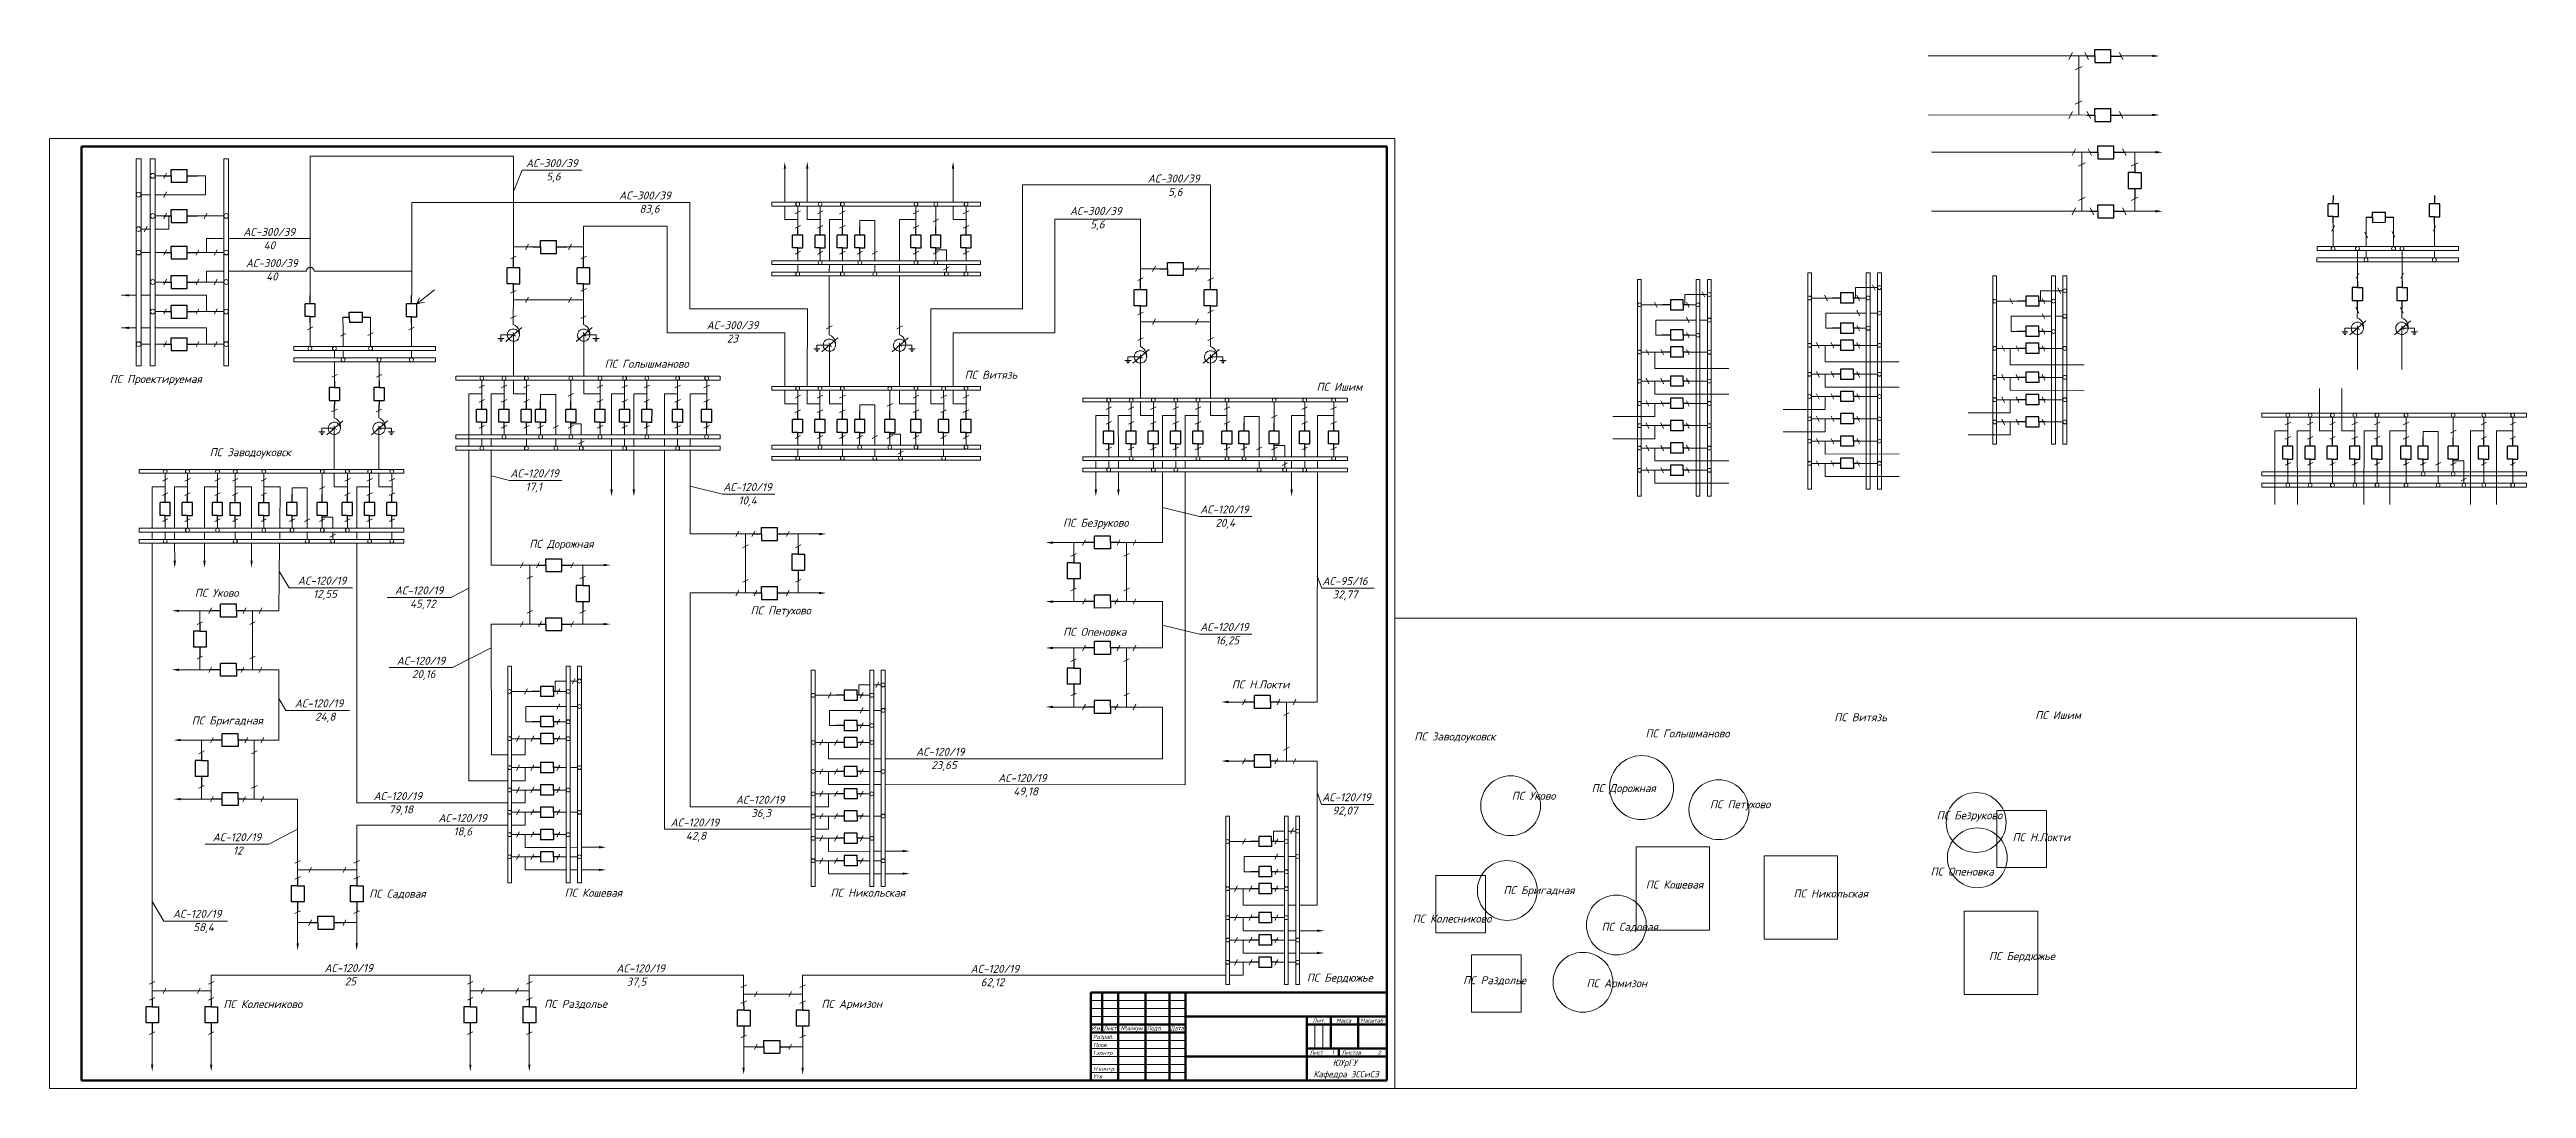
# Model space of a CAD drawing. Header units: millimetres. Extents: x 50 to 7736, y -4274 to -131.
# Drawn here: x 1118 to 2666, y -1617 to -968 of the extents above; entities that cross this region are included whole.
import ezdxf

# ---------------------------------------------------------------- set-up
doc = ezdxf.new("R2010")
doc.units = ezdxf.units.MM
for name, color, linetype, lineweight in [('рамка толстая', 42, 'Continuous', 50), ('рамка тонкая', 93, 'Continuous', 20), ('текст', 6, 'Continuous', 30), ('тонкая', 7, 'Continuous', 20), ('штриховка', 2, 'Continuous', 20)]:
    doc.layers.add(name, color=color, linetype=linetype, lineweight=lineweight)
doc.layers.add('СХЕМА1', color=7, linetype='Continuous')
doc.styles.add('ГОСТ', font='isocpeui.ttf')
picture_1 = doc.add_image_def('image1.jpg', size_in_pixel=(2840, 1389))

msp = doc.modelspace()

# ---------------------------------------------------------------- texts
at = {"layer": 'текст', "color": 18, "true_color": 0x000000, "style": 'ГОСТ'}
for s, height, p in [('Изм.', 2.5, (1769.5, -1581.1)), ('Лист', 2.5, (1777.1, -1581.1)), ('№докум.', 2.5, (1787.7, -1581)), ('Подп.', 2.5, (1804.2, -1581.1)), ('Дата', 2.5, (1818.9, -1581.1)), ('Лит.', 2.5, (1907.6, -1576.3)), ('Масса', 2.5, (1922.4, -1576.3)), ('Масштаб', 2.5, (1937.5, -1576.3)), ('Разраб.', 2.5, (1770.5, -1586.5)), ('Т.контр.', 2.5, (1770.1, -1596.5)), ('Пров.', 2.5, (1770.7, -1591.5)), ('Лист', 2.5, (1905.9, -1596.3)), ('1', 2.5, (1919.7, -1596.2)), ('Листов', 2.5, (1925.9, -1596.3)), ('2', 2.5, (1948.5, -1596.3)), ('Утв.', 2.5, (1770.6, -1611.2)), ('Н.контр.', 2.5, (1770.6, -1606.4)), ('Кафедра ЭССиСЭ', 4, (1908.3, -1610.5)), ('ЮУрГУ', 4, (1920.3, -1603.4))]:
    msp.add_text(s, height=height, dxfattribs=at).set_placement(p)
at = {"layer": 'текст', "color": 18, "lineweight": 15, "true_color": 0x000000, "char_height": 5, "attachment_point": 1, "style": 'ГОСТ'}
for s, width, gutter_width, heights, insert in [('АС-300/39\\P    5,6', 38.017, 20, [22.2], (1416, -1036.5)), ('АС-300/39\\P    5,6', 38.017, 20, [22.2], (1804.7, -1046.1)), ('АС-300/39\\P    83,6', 38.017, 20, [22.2], (1474.2, -1056.7)), ('АС-300/39\\P    5,6', 38.017, 20, [22.2], (1756, -1066.4)), ('АС-300/39\\P    40', 38.017, 20, [22.2], (1239.3, -1079.5)), ('АС-300/39\\P    40', 38.017, 20, [22.2], (1240.9, -1099)), ('АС-300/39\\P    23', 38.017, 20, [22.2], (1528.9, -1137.8)), ('ПС Проектируемая', 71.274, 12.5, [14.1], (1155.8, -1171.4)), ('ПС Голышманово', 62.052, 12.5, [13.2], (1465.2, -1161.9)), ('ПС Витязь', 62.052, 12.5, [13.2], (1690.2, -1168.8)), ('ПС Ишим', 62.052, 12.5, [13.2], (1910.2, -1176.3)), ('ПС Заводоуковск', 62.052, 12.5, [13.2], (1218.3, -1217.2)), ('АС-120/19\\P   17,1', 38.017, 20, [22.2], (1406.2, -1230.4)), ('АС-120/19\\P   10,4', 38.017, 20, [22.2], (1539.3, -1239)), ('АС-120/19\\P   20,4', 38.017, 20, [22.2], (1837.4, -1253)), ('ПС Безруково', 62.052, 12.5, [13.2], (1751.7, -1261.3)), ('ПС Дорожная', 62.052, 12.5, [13.2], (1418.1, -1274.5)), ('АС-120/19\\P   12,55', 38.017, 20, [22.2], (1273.4, -1297.5)), ('АС-95/16\\P  32,77', 38.017, 20, [22.2], (1913.8, -1297.8)), ('ПС Уково', 62.052, 12.5, [13.2], (1209, -1305.1)), ('АС-120/19\\P   45,72', 38.017, 20, [22.2], (1334, -1303.6)), ('ПС Петухово', 62.052, 12.5, [13.2], (1556.4, -1316.1)), ('ПС Опеновка', 62.052, 12.5, [13.2], (1751.8, -1329.5)), ('АС-120/19\\P   16,25', 38.017, 20, [22.2], (1837.4, -1326.5)), ('АС-120/19\\P   20,16', 38.017, 20, [22.2], (1335.2, -1347.6)), ('ПС Н.Локти', 62.052, 12.5, [13.2], (1857.2, -1362.4)), ('АС-120/19\\P    24,8', 38.017, 20, [22.2], (1271.5, -1374.2)), ('ПС Бригадная', 62.052, 12.5, [13.2], (1207.1, -1384.9)), ('ПС Голышманово', 62.052, 12.5, [13.2], (2115.8, -1393)), ('ПС Витязь', 62.052, 12.5, [13.2], (2233.8, -1382.9)), ('ПС Ишим', 62.052, 12.5, [13.2], (2359.4, -1381.6)), ('АС-120/19\\P   23,65', 38.017, 20, [22.2], (1659.8, -1404.5)), ('ПС Заводоуковск', 62.052, 12.5, [13.2], (1971.3, -1394.9)), ('АС-120/19\\P   49,18', 38.017, 20, [22.2], (1711.1, -1420.9)), ('АС-120/19\\P   79,18', 38.017, 20, [22.2], (1320.7, -1432.2)), ('АС-120/19\\P   36,3', 38.017, 20, [22.2], (1547.2, -1434.5)), ('АС-120/19\\P  92,07', 38.017, 20, [22.2], (1913.7, -1432.9)), ('ПС Уково', 62.052, 12.5, [13.2], (2032.2, -1432)), ('ПС Дорожная', 62.052, 12.5, [13.2], (2082.1, -1427.2)), ('ПС Петухово', 62.052, 12.5, [13.2], (2156.1, -1437.3)), ('АС-120/19\\P   18,6', 38.017, 20, [22.2], (1361.2, -1445.9)), ('АС-120/19\\P   42,8', 38.017, 20, [22.2], (1506.4, -1448.7)), ('ПС Безруково', 62.052, 12.5, [13.2], (2297.8, -1444.2)), ('АС-120/19\\P    12', 38.017, 20, [22.2], (1220.2, -1457.9)), ('ПС Н.Локти', 62.052, 12.5, [13.2], (2345.2, -1457.9)), ('ПС Опеновка', 62.052, 12.5, [13.2], (2294, -1479.4)), ('ПС Садовая', 62.052, 12.5, [13.2], (1318, -1493.2)), ('ПС Кошевая', 62.052, 12.5, [13.2], (1440.2, -1492.6)), ('ПС Никольская', 62.052, 12.5, [13.2], (1606.4, -1492.6)), ('ПС Бригадная', 62.052, 12.5, [13.2], (2027, -1491)), ('ПС Кошевая', 62.052, 12.5, [13.2], (2116, -1487.5)), ('ПС Никольская', 62.052, 12.5, [13.2], (2208.3, -1493.1)), ('АС-120/19\\P    58,4', 38.017, 20, [22.2], (1195.3, -1505.8)), ('ПС Колесниково', 62.052, 12.5, [13.2], (1970.2, -1508.8)), ('ПС Садовая', 62.052, 12.5, [13.2], (2088.3, -1513.9)), ('ПС Бердюжье', 62.052, 12.5, [13.2], (2330.5, -1532.2)), ('АС-120/19\\P    25', 38.017, 20, [22.2], (1290, -1539.7)), ('АС-120/19\\P  37,5', 38.017, 20, [22.2], (1472.5, -1539.9)), ('АС-120/19\\P  62,12', 38.017, 20, [22.2], (1693.9, -1540.2)), ('ПС Бердюжье', 62.052, 12.5, [13.2], (1904.1, -1545.7)), ('ПС Раздолье', 62.052, 12.5, [13.2], (2001.8, -1547.3)), ('ПС Колесниково', 62.052, 12.5, [13.2], (1226.9, -1562.2)), ('ПС Раздолье', 62.052, 12.5, [13.2], (1427.4, -1562.1)), ('ПС Армизон', 62.052, 12.5, [13.2], (1600.7, -1562.1)), ('ПС Армизон', 62.052, 12.5, [13.2], (2078.9, -1549.2))]:
    msp.add_mtext_dynamic_manual_height_columns(s, width=width, gutter_width=gutter_width, heights=heights, dxfattribs=dict(at, insert=insert))

# ---------------------------------------------------------------- blocks, each defined once
blk = doc.blocks.new('Выключатель')
for p, q in [((0, 10), (0, 16.5)), ((-4, 0), (-4, 10)), ((-4, 10), (4, 10)), ((0, 0), (-4, 0)), ((0, 0), (4, 0)), ((0, -5), (0, 0)), ((4, 0), (4, 10))]:
    blk.add_line(p, q)

# ---------------------------------------------------------------- linework, layer by layer
at = {"lineweight": 15}
for p, q in [((2292.6, -972), (2386.6, -972)), ((2386.6, -972), (2386.6, -1008.9)), ((2292.6, -1008.8), (2391.6, -1008.9)), ((2294.6, -1032.2), (2388.6, -1032.2)), ((2388.6, -1032.2), (2388.6, -1069.1)), ((1189.7, -1048.6), (1191.4, -1045.2)), ((1577.8, -1042.5), (1577.8, -1063.4)), ((1591.8, -1063.4), (1591.8, -1042.5)), ((1683, -1042.5), (1683, -1063.4)), ((1189.7, -1060.4), (1191.4, -1057)), ((1577.8, -1065.8), (1577.8, -1074.3)), ((1591.7, -1074.3), (1591.8, -1065.8)), ((1683, -1065.8), (1683, -1074.3)), ((1700.2, -1063.4), (1700.2, -1065.8)), ((1177.4, -1081.9), (1179.2, -1078.5)), ((1189.7, -1073.7), (1191.4, -1070.3)), ((1214.8, -1073.7), (1216.5, -1070.3)), ((1649.6, -1100), (1649.6, -1074.3)), ((2294.6, -1069.1), (2393.6, -1069.1)), ((1189.7, -1096.6), (1191.4, -1093.2)), ((1209.9, -1096.6), (1211.6, -1093.2)), ((1221.2, -1096.6), (1222.9, -1093.2)), ((1415.8, -1093.1), (1417.5, -1089.7)), ((1442.7, -1093.1), (1444.5, -1089.7)), ((2535.5, -1100.6), (2535.5, -1098.1)), ((2535.5, -1098.1), (2624.1, -1098.1)), ((2535.6, -1093.6), (2535.6, -1091.2)), ((2535.6, -1091.2), (2624.1, -1091.2)), ((2535.6, -1093.6), (2624.1, -1093.6)), ((2560.9, -1112.8), (2560.9, -1093.6)), ((2588.7, -1112.8), (2588.7, -1093.6)), ((2624.1, -1093.6), (2624.1, -1091.2)), ((2624.1, -1100.6), (2624.1, -1098.1)), ((1189.7, -1115), (1191.4, -1111.6)), ((1209.8, -1115), (1211.6, -1111.6)), ((1221.2, -1115), (1222.9, -1111.6)), ((1649.5, -1146.4), (1649.6, -1109.5)), ((1649.6, -1107.1), (1649.6, -1102.4)), ((1700.2, -1100), (1700.2, -1102.4)), ((1700.2, -1107.1), (1700.2, -1109.5)), ((1807.7, -1106.8), (1809.5, -1103.4)), ((1834.6, -1106.8), (1836.4, -1103.4)), ((2110.8, -1111.8), (2113.2, -1111.8)), ((2147.4, -1111.8), (2149.8, -1111.8)), ((2154.5, -1111.8), (2156.9, -1111.8)), ((2217.2, -1107.5), (2219.6, -1107.5)), ((2253.8, -1107.5), (2256.2, -1107.5)), ((2260.9, -1107.5), (2263.3, -1107.5)), ((2332.9, -1109.5), (2335.3, -1109.5)), ((2369.6, -1109.5), (2372, -1109.5)), ((2376.7, -1109.5), (2379.1, -1109.5)), ((2535.5, -1100.6), (2624.1, -1100.6)), ((1189.7, -1133.5), (1191.4, -1130.1)), ((1209.8, -1133.5), (1211.6, -1130.1)), ((1221.2, -1133.5), (1222.9, -1130.1)), ((1408.1, -1140), (1408.2, -1119.4)), ((1408.2, -1124.4), (1452, -1124.4)), ((1415.8, -1126.1), (1417.5, -1122.7)), ((1442.7, -1126.1), (1444.5, -1122.7)), ((1452, -1140), (1452, -1119.4)), ((1591.8, -1178.6), (1591.9, -1130.1)), ((1669, -1130.1), (1669, -1178.6)), ((2560.7, -1135.8), (2560.8, -1130)), ((2588.6, -1135.8), (2588.6, -1130)), ((1408.2, -1146.4), (1408.1, -1144.9)), ((1452.1, -1146.4), (1452, -1144.9)), ((1577.8, -1145), (1577.8, -1178.6)), ((1683, -1145), (1683, -1178.6)), ((1800.1, -1153.6), (1800.1, -1133.1)), ((1800.1, -1138.1), (1844, -1138.1)), ((1807.7, -1139.8), (1809.5, -1136.4)), ((1834.6, -1139.8), (1836.4, -1136.4)), ((1844, -1153.6), (1844, -1133.1)), ((2554.9, -1144.5), (2551.1, -1144.5)), ((2554, -1145.3), (2552, -1145.3)), ((2560.8, -1142.2), (2553, -1142.2)), ((2553, -1142.2), (2553, -1144.5)), ((2559.4, -1143), (2560.8, -1142.2)), ((2560.8, -1142.2), (2560.8, -1140.7)), ((2560.8, -1168), (2560.8, -1142.2)), ((2560.8, -1142.2), (2562.1, -1143)), ((2587.3, -1143), (2588.6, -1142.2)), ((2588.6, -1142.2), (2588.6, -1140.7)), ((2588.6, -1168), (2588.6, -1142.2)), ((2588.6, -1142.2), (2596.4, -1142.2)), ((2588.6, -1142.2), (2590, -1143)), ((2594.5, -1144.5), (2598.3, -1144.5)), ((2595.4, -1145.3), (2597.4, -1145.3)), ((2596.4, -1142.2), (2596.4, -1144.5)), ((1189.7, -1153.8), (1191.4, -1150.4)), ((1209.9, -1153.8), (1211.6, -1150.4)), ((1221.2, -1153.8), (1222.9, -1150.4)), ((1271, -1156.1), (1271, -1153.6)), ((1271, -1153.6), (1359.5, -1153.6)), ((1271, -1156.1), (1359.5, -1156.1)), ((1271, -1163.1), (1271, -1160.6)), ((1271, -1160.6), (1359.5, -1160.6)), ((1296.3, -1160.6), (1296.3, -1156.1)), ((1359.5, -1156.1), (1359.5, -1153.6)), ((1359.5, -1163.1), (1359.5, -1160.6)), ((1402.3, -1148.7), (1398.5, -1148.7)), ((1401.4, -1149.5), (1399.4, -1149.5)), ((1400.9, -1150.3), (1399.9, -1150.3)), ((1408.2, -1146.4), (1400.4, -1146.4)), ((1400.4, -1146.4), (1400.4, -1148.7)), ((1406.8, -1147.2), (1408.2, -1146.4)), ((1408.2, -1146.4), (1409.5, -1147.2)), ((1450.7, -1147.2), (1452.1, -1146.4)), ((1452.1, -1146.4), (1459.8, -1146.4)), ((1452.1, -1146.4), (1453.4, -1147.2)), ((1452.1, -1172.2), (1452.1, -1146.4)), ((1457.9, -1148.7), (1461.7, -1148.7)), ((1458.8, -1149.5), (1460.8, -1149.5)), ((1459.3, -1150.3), (1460.3, -1150.3)), ((1459.8, -1146.4), (1459.8, -1148.7)), ((1599.8, -1155.1), (1596, -1155.1)), ((1598.9, -1155.9), (1596.9, -1155.9)), ((1598.4, -1156.7), (1597.4, -1156.6)), ((1605.7, -1152.8), (1597.9, -1152.8)), ((1597.9, -1152.8), (1597.9, -1155.1)), ((1604.3, -1153.6), (1605.7, -1152.8)), ((1605.7, -1152.8), (1605.6, -1151.3)), ((1605.7, -1152.8), (1607, -1153.6)), ((1648.2, -1153.6), (1649.6, -1152.8)), ((1649.6, -1152.8), (1649.6, -1151.3)), ((1649.6, -1152.8), (1657.3, -1152.8)), ((1649.6, -1152.8), (1650.9, -1153.6)), ((1649.6, -1178.6), (1649.6, -1152.8)), ((1655.4, -1155.1), (1659.3, -1155.1)), ((1656.4, -1155.9), (1658.3, -1155.9)), ((1656.8, -1156.7), (1657.8, -1156.6)), ((1657.3, -1152.8), (1657.3, -1155.1)), ((1800.1, -1160.1), (1792.3, -1160)), ((1792.3, -1160), (1792.3, -1162.4)), ((1798.8, -1160.9), (1800.1, -1160.1)), ((1800.1, -1160.1), (1800.1, -1158.6)), ((1800.1, -1160.1), (1801.4, -1160.9)), ((1842.7, -1160.9), (1844, -1160.1)), ((1844, -1160.1), (1844, -1158.6)), ((1844, -1160.1), (1851.7, -1160)), ((1844, -1160.1), (1845.3, -1160.9)), ((1844, -1185.9), (1844, -1160.1)), ((1851.7, -1160), (1851.7, -1162.4)), ((2553.5, -1146.1), (2552.5, -1146.1)), ((2595.9, -1146.1), (2596.9, -1146.1)), ((1271, -1163.1), (1359.5, -1163.1)), ((1296.3, -1175.3), (1296.3, -1163.1)), ((1324.2, -1175.3), (1324.2, -1163.1)), ((1452.1, -1183.2), (1452.1, -1174.6)), ((1537.5, -1172.2), (1537.5, -1174.6)), ((1794.3, -1162.4), (1790.4, -1162.4)), ((1793.3, -1163.1), (1791.4, -1163.1)), ((1792.8, -1163.9), (1791.8, -1163.9)), ((1849.8, -1162.4), (1853.7, -1162.4)), ((1850.8, -1163.1), (1852.7, -1163.1)), ((1851.3, -1163.9), (1852.2, -1163.9)), ((2121.7, -1167.4), (2167.9, -1167.4)), ((2228.1, -1163.1), (2274.3, -1163.1)), ((2343.8, -1165), (2390, -1165)), ((1380.3, -1216), (1380.3, -1183.2)), ((1394.2, -1183.2), (1394.2, -1208.9)), ((1469.5, -1208.9), (1469.5, -1183.2)), ((1483.5, -1208.9), (1483.5, -1183.2)), ((1502.7, -1183.2), (1502.7, -1208.9)), ((1518.7, -1183.2), (1518.7, -1208.9)), ((1577.8, -1181), (1577.8, -1189.5)), ((1591.7, -1189.5), (1591.7, -1181)), ((1649.6, -1189.5), (1649.6, -1181)), ((1669, -1181), (1669, -1189.5)), ((1683, -1181), (1683, -1189.5)), ((1700.2, -1178.6), (1700.2, -1181)), ((1844, -1196.8), (1844, -1188.3)), ((1929.5, -1185.9), (1929.5, -1188.3)), ((2121.7, -1183.4), (2167.9, -1183.4)), ((2228.1, -1179.1), (2274.3, -1179.1)), ((2343.8, -1181), (2390, -1181.1)), ((2537.1, -1206.3), (2537.1, -1179.9)), ((2551, -1179.9), (2551, -1206.3)), ((1290.4, -1207), (1286.5, -1207)), ((1296.2, -1204.7), (1288.5, -1204.7)), ((1288.5, -1204.7), (1288.5, -1207)), ((1294.9, -1205.5), (1296.2, -1204.7)), ((1296.2, -1198.3), (1296.2, -1192.5)), ((1296.2, -1204.7), (1296.2, -1203.2)), ((1296.2, -1204.7), (1297.6, -1205.5)), ((1322.8, -1205.5), (1324.1, -1204.7)), ((1324.1, -1198.3), (1324.1, -1192.5)), ((1324.1, -1204.7), (1324.1, -1203.2)), ((1324.1, -1204.7), (1331.9, -1204.7)), ((1324.1, -1204.7), (1325.5, -1205.5)), ((1324.1, -1204.8), (1324.1, -1230.5)), ((1329.9, -1207), (1333.8, -1207)), ((1331.9, -1204.7), (1331.9, -1207)), ((1772.2, -1222.5), (1772.2, -1196.8)), ((1786.1, -1196.8), (1786.3, -1222.5)), ((1814, -1222.5), (1814, -1196.8)), ((1828, -1222.5), (1828, -1196.8)), ((1894.6, -1196.8), (1894.6, -1222.5)), ((1910.7, -1196.8), (1910.7, -1222.5)), ((2095.4, -1197.3), (2121.7, -1197.3)), ((2201.8, -1193), (2228.1, -1193)), ((2228.1, -1207), (2201.8, -1207)), ((2317.5, -1195), (2343.8, -1195)), ((2509.2, -1252.4), (2509.2, -1206.3)), ((2523.1, -1206.3), (2523.3, -1252.4)), ((2565, -1206.3), (2564.9, -1252.4)), ((2581, -1206.3), (2581, -1252.4)), ((2631.6, -1206.3), (2631.6, -1252.4)), ((2647.7, -1206.3), (2647.7, -1252.4)), ((2666.5, -1195.3), (2666.5, -1197.7)), ((1289.4, -1207.8), (1287.5, -1207.8)), ((1289, -1208.6), (1288, -1208.6)), ((1330.9, -1207.8), (1332.8, -1207.8)), ((1331.4, -1208.6), (1332.4, -1208.6)), ((1380.3, -1425.1), (1380.3, -1218.4)), ((1394.2, -1211.3), (1394.2, -1216)), ((1394.2, -1218.4), (1394.3, -1290.3)), ((1469.5, -1216), (1469.5, -1211.3)), ((1469.5, -1243), (1469.5, -1218.4)), ((1483.5, -1216), (1483.5, -1211.3)), ((1483.5, -1243), (1483.5, -1218.4)), ((1502.7, -1211.3), (1502.7, -1216)), ((1502.7, -1218.4), (1502.7, -1455.3)), ((1518.7, -1211.3), (1518.7, -1216)), ((1518.7, -1218.4), (1518.7, -1270.8)), ((1537.5, -1208.9), (1537.5, -1211.3)), ((1537.5, -1216), (1537.5, -1218.4)), ((1700.2, -1215.3), (1700.2, -1217.7)), ((1700.2, -1222.3), (1700.2, -1224.7)), ((1929.5, -1222.5), (1929.5, -1224.9)), ((2121.7, -1211.3), (2095.4, -1211.3)), ((2228.1, -1220.9), (2274.3, -1220.7)), ((2343.8, -1208.9), (2317.5, -1208.9)), ((1324.1, -1232.9), (1324.1, -1241.4)), ((1339.6, -1230.5), (1339.6, -1232.9)), ((1772.2, -1229.6), (1772.2, -1224.9)), ((1772.2, -1243), (1772.2, -1232)), ((1786.3, -1224.9), (1786.3, -1229.6)), ((1786.3, -1232), (1786.3, -1243)), ((1814, -1229.6), (1814, -1224.9)), ((1814, -1276.2), (1814, -1232)), ((1828, -1229.6), (1828, -1224.9)), ((1828, -1427.6), (1828, -1232)), ((1894.6, -1224.9), (1894.6, -1229.6)), ((1894.6, -1232), (1894.6, -1243)), ((1910.7, -1232), (1910.6, -1375.9)), ((1910.7, -1224.9), (1910.7, -1229.6)), ((1929.5, -1229.6), (1929.5, -1232)), ((2121.7, -1225.2), (2167.9, -1225)), ((2274.3, -1234.8), (2228.1, -1234.8)), ((2666.5, -1232), (2666.5, -1234.4)), ((1182.4, -1267.2), (1182.4, -1241.4)), ((1196.3, -1241.4), (1196.4, -1267.2)), ((1215.1, -1241.4), (1215, -1267.2)), ((1244.5, -1241.4), (1244.5, -1267.2)), ((1262.4, -1241.4), (1262.1, -1267.2)), ((1310.2, -1267.2), (1310.2, -1241.4)), ((2167.9, -1239.1), (2121.7, -1239.1)), ((2666.5, -1239.1), (2666.5, -1241.5)), ((1182.4, -1274.2), (1182.4, -1269.6)), ((1196.4, -1269.6), (1196.4, -1274.2)), ((1215, -1269.6), (1215, -1274.2)), ((1244.5, -1269.6), (1244.5, -1274.2)), ((1262.1, -1269.6), (1262.1, -1274.2)), ((1310.2, -1274.2), (1310.2, -1269.6)), ((1339.6, -1267.2), (1339.6, -1269.6)), ((1547.3, -1272.5), (1549.1, -1269.1)), ((1557.3, -1272.5), (1559.1, -1269.1)), ((1578.8, -1272.5), (1580.6, -1269.1)), ((1182.4, -1530.6), (1182.4, -1276.6)), ((1196.4, -1276.6), (1196.5, -1287.6)), ((1215, -1276.6), (1215, -1287.6)), ((1244.5, -1276.6), (1244.5, -1287.6)), ((1262, -1276.6), (1261.6, -1318.8)), ((1310.2, -1439), (1310.2, -1276.6)), ((1339.6, -1274.2), (1339.6, -1276.6)), ((1518.7, -1270.8), (1553.2, -1270.8)), ((1553.2, -1270.8), (1553.2, -1307.7)), ((1764, -1277.9), (1765.8, -1274.5)), ((1785.5, -1277.9), (1787.3, -1274.5)), ((1814, -1276.2), (1791.4, -1276.2)), ((1791.4, -1276.2), (1791.4, -1313.1)), ((1795.5, -1277.9), (1797.3, -1274.5)), ((1394.3, -1290.3), (1418.5, -1290.3)), ((1412.6, -1292), (1414.3, -1288.6)), ((1418.5, -1290.3), (1418.5, -1327.2)), ((1422.6, -1292), (1424.3, -1288.6)), ((1444.1, -1292), (1445.8, -1288.6)), ((1518.7, -1307.7), (1558.2, -1307.7)), ((1518.7, -1307.7), (1518.7, -1441.4)), ((1547.3, -1309.4), (1549.1, -1306)), ((1558.6, -1309.4), (1560.4, -1306)), ((1578.8, -1309.4), (1580.6, -1306)), ((1764, -1314.8), (1765.8, -1311.4)), ((1784.2, -1314.8), (1786, -1311.4)), ((1814, -1313.1), (1786.4, -1313.1)), ((1795.5, -1314.8), (1797.3, -1311.4)), ((1814, -1342.1), (1814, -1313.1)), ((1217.7, -1320.5), (1219.5, -1317.1)), ((1239.2, -1320.5), (1241, -1317.1)), ((1261.6, -1318.8), (1245.1, -1318.8)), ((1245.1, -1318.8), (1245.1, -1355.7)), ((1249.2, -1320.5), (1251, -1317.1)), ((1394.3, -1327.2), (1423.5, -1327.2)), ((1394.3, -1327.2), (1394.4, -1409)), ((1412.6, -1328.9), (1414.3, -1325.5)), ((1423.9, -1328.9), (1425.7, -1325.5)), ((1444.1, -1328.9), (1445.8, -1325.5)), ((1764, -1343.8), (1765.8, -1340.4)), ((1785.5, -1343.8), (1787.3, -1340.4)), ((1814, -1342.1), (1791.4, -1342.1)), ((1791.4, -1342.1), (1791.4, -1379)), ((1795.5, -1343.8), (1797.3, -1340.4)), ((1217.7, -1357.4), (1219.5, -1354)), ((1237.9, -1357.4), (1239.7, -1354)), ((1261.5, -1355.7), (1240.1, -1355.7)), ((1249.2, -1357.4), (1251, -1354)), ((1261.5, -1355.7), (1261.5, -1399.7)), ((1404.6, -1353.5), (1407, -1353.5)), ((1441.2, -1353.5), (1443.6, -1353.5)), ((1445.1, -1364.5), (1446.8, -1361.1)), ((1448.3, -1353.5), (1450.7, -1353.5)), ((1594.3, -1355.9), (1596.7, -1355.9)), ((1631, -1355.9), (1633.4, -1355.9)), ((1638.1, -1355.9), (1640.5, -1355.9)), ((1415.1, -1371), (1416.9, -1367.6)), ((1435.3, -1371), (1437.1, -1367.6)), ((1435.3, -1380.4), (1437.1, -1377)), ((1605, -1373.4), (1606.7, -1370)), ((1625, -1373.4), (1626.8, -1370)), ((1634.8, -1366.8), (1636.6, -1363.4)), ((1764, -1380.7), (1765.8, -1377.3)), ((1784.2, -1380.7), (1786, -1377.3)), ((1795.5, -1380.7), (1797.3, -1377.3)), ((1864, -1377.6), (1865.8, -1374.2)), ((1885.5, -1377.6), (1887.3, -1374.2)), ((1910.6, -1375.9), (1891.4, -1375.9)), ((1891.4, -1375.9), (1891.4, -1412.8)), ((1895.5, -1377.6), (1897.3, -1374.2)), ((1435.3, -1389.9), (1437.1, -1386.5)), ((1625, -1382.8), (1626.8, -1379.4)), ((1625, -1392.3), (1626.8, -1388.9)), ((1814, -1379), (1786.4, -1379)), ((1814, -1411.4), (1814, -1379)), ((1218.8, -1401.4), (1220.6, -1398)), ((1240.3, -1401.4), (1242.1, -1398)), ((1261.5, -1399.7), (1246.2, -1399.7)), ((1246.2, -1399.7), (1246.2, -1436.6)), ((1250.3, -1401.4), (1252.1, -1398)), ((1410.1, -1400.5), (1411.9, -1397.1)), ((1419.1, -1400.5), (1420.9, -1397.1)), ((1435.3, -1400.5), (1437.1, -1397.1)), ((1599.8, -1402.9), (1601.6, -1399.5)), ((1608.9, -1402.9), (1610.7, -1399.5)), ((1625, -1402.9), (1626.8, -1399.5)), ((1404.6, -1409), (1394.4, -1409)), ((1415.5, -1409), (1407, -1409)), ((1410.1, -1418.6), (1411.9, -1415.2)), ((1419.1, -1418.6), (1420.9, -1415.2)), ((1435.3, -1418.6), (1437.1, -1415.2)), ((1599.8, -1421), (1601.6, -1417.6)), ((1605.2, -1411.4), (1631, -1411.4)), ((1608.9, -1421), (1610.7, -1417.6)), ((1625, -1421), (1626.8, -1417.6)), ((1633.4, -1411.4), (1638.1, -1411.4)), ((1640.5, -1411.4), (1814, -1411.4)), ((1864, -1414.5), (1865.8, -1411.1)), ((1884.2, -1414.5), (1886, -1411.1)), ((1910.5, -1412.8), (1886.4, -1412.8)), ((1895.5, -1414.5), (1897.3, -1411.1)), ((1218.8, -1438.3), (1220.6, -1434.9)), ((1239, -1438.3), (1240.8, -1434.9)), ((1273.3, -1436.6), (1241.2, -1436.6)), ((1250.3, -1438.3), (1252.1, -1434.9)), ((1273.3, -1436.6), (1273.3, -1480.8)), ((1310.2, -1439), (1404.6, -1439)), ((1404.6, -1425.1), (1380.3, -1425.1)), ((1415.5, -1425.1), (1407, -1425.1)), ((1407, -1439), (1415.5, -1439)), ((1410.1, -1432.6), (1411.9, -1429.2)), ((1419.1, -1432.6), (1420.9, -1429.2)), ((1435.3, -1432.6), (1437.1, -1429.2)), ((1599.8, -1435), (1601.6, -1431.6)), ((1605.2, -1427.5), (1631, -1427.5)), ((1608.9, -1435), (1610.7, -1431.6)), ((1625, -1435), (1626.8, -1431.6)), ((1633.4, -1427.5), (1638.1, -1427.5)), ((1640.5, -1427.5), (1828, -1427.6)), ((1310.2, -1452.9), (1310.2, -1485.8)), ((1404.6, -1452.9), (1310.2, -1452.9)), ((1415.5, -1452.9), (1407, -1452.9)), ((1410.1, -1446.5), (1411.9, -1443.1)), ((1419.1, -1446.5), (1420.9, -1443.1)), ((1435.3, -1446.5), (1437.1, -1443.1)), ((1594.3, -1455.3), (1502.7, -1455.3)), ((1518.7, -1441.4), (1594.3, -1441.4)), ((1596.7, -1441.4), (1605.2, -1441.4)), ((1605.2, -1455.3), (1596.7, -1455.3)), ((1599.8, -1448.9), (1601.6, -1445.5)), ((1608.9, -1448.9), (1610.7, -1445.5)), ((1625, -1448.9), (1626.8, -1445.5)), ((1853.4, -1447.3), (1855.8, -1447.3)), ((1890.1, -1447.3), (1892.5, -1447.3)), ((1893.9, -1458.2), (1895.7, -1454.8)), ((1897.2, -1447.3), (1899.6, -1447.3)), ((1410.1, -1460.4), (1411.9, -1457)), ((1415.5, -1466.9), (1441.2, -1466.8)), ((1419.1, -1460.4), (1420.9, -1457)), ((1435.3, -1460.4), (1437.1, -1457)), ((1443.6, -1466.8), (1448.3, -1466.7)), ((1450.7, -1466.7), (1461.7, -1466.7)), ((1599.8, -1462.8), (1601.6, -1459.4)), ((1605.2, -1469.3), (1631, -1469.2)), ((1608.9, -1462.8), (1610.7, -1459.4)), ((1625, -1462.8), (1626.8, -1459.4)), ((1633.4, -1469.2), (1638.1, -1469.1)), ((1640.5, -1469.1), (1651.4, -1469.1)), ((1864, -1464.8), (1865.8, -1461.4)), ((1884.1, -1464.8), (1885.9, -1461.4)), ((1884.1, -1474.2), (1885.9, -1470.8)), ((1273.3, -1480.8), (1310.2, -1480.8)), ((1280.2, -1482.5), (1281.9, -1479.1)), ((1301.7, -1482.5), (1303.4, -1479.1)), ((1410.1, -1474.4), (1411.9, -1471)), ((1441.2, -1480.8), (1415.5, -1480.8)), ((1419.1, -1474.4), (1420.9, -1471)), ((1435.3, -1474.4), (1437.1, -1471)), ((1448.3, -1480.8), (1443.6, -1480.8)), ((1461.7, -1480.8), (1450.7, -1480.8)), ((1599.8, -1476.8), (1601.6, -1473.4)), ((1631, -1483.2), (1605.2, -1483.2)), ((1608.9, -1476.8), (1610.7, -1473.4)), ((1625, -1476.8), (1626.8, -1473.4)), ((1638.1, -1483.2), (1633.4, -1483.2)), ((1651.4, -1483.2), (1640.5, -1483.2)), ((1884.1, -1483.7), (1885.9, -1480.3)), ((1858.9, -1494.3), (1860.7, -1490.9)), ((1868, -1494.3), (1869.8, -1490.9)), ((1884.1, -1494.3), (1885.9, -1490.9)), ((1280.2, -1515.5), (1281.9, -1512.1)), ((1301.7, -1515.5), (1303.4, -1512.1)), ((1858.9, -1512.4), (1860.7, -1509)), ((1864.4, -1502.8), (1890.1, -1502.8)), ((1868, -1512.4), (1869.8, -1509)), ((1884.1, -1512.4), (1885.9, -1509)), ((1892.5, -1502.8), (1897.2, -1502.8)), ((1899.6, -1502.8), (1910.5, -1502.8)), ((1182.4, -1530.6), (1182.4, -1556.5)), ((1858.9, -1526.4), (1860.7, -1523)), ((1864.4, -1518.9), (1890.1, -1518.9)), ((1868, -1526.4), (1869.8, -1522.9)), ((1884.1, -1526.4), (1885.9, -1523)), ((1892.5, -1518.9), (1897.2, -1518.9)), ((1899.6, -1518.9), (1910.5, -1518.9)), ((1219.3, -1546.7), (1219.3, -1561.5)), ((1381.2, -1546.7), (1219.3, -1546.7)), ((1381.2, -1546.7), (1381.2, -1556.5)), ((1418.1, -1546.7), (1418.1, -1561.5)), ((1552, -1546.7), (1418.1, -1546.7)), ((1552, -1546.7), (1552, -1558.5)), ((1588.9, -1546.7), (1588.9, -1563.5)), ((1853.4, -1546.7), (1588.9, -1546.7)), ((1864.4, -1546.7), (1855.8, -1546.7)), ((1858.9, -1540.3), (1860.7, -1536.9)), ((1890.1, -1532.8), (1864.4, -1532.8)), ((1868, -1540.3), (1869.8, -1536.9)), ((1884.1, -1540.3), (1885.9, -1536.9)), ((1897.2, -1532.8), (1892.5, -1532.8)), ((1910.5, -1532.8), (1899.6, -1532.8)), ((1182.4, -1556.5), (1219.3, -1556.5)), ((1189.2, -1558.2), (1191, -1554.8)), ((1210.7, -1558.2), (1212.4, -1554.8)), ((1381.2, -1556.5), (1418.1, -1556.5)), ((1388, -1558.2), (1389.8, -1554.8)), ((1409.5, -1558.2), (1411.3, -1554.8)), ((1552, -1558.5), (1588.9, -1558.5)), ((1558.9, -1560.2), (1560.6, -1556.8)), ((1580.4, -1560.2), (1582.1, -1556.8)), ((1558.9, -1593.2), (1560.6, -1589.7)), ((1580.4, -1593.2), (1582.1, -1589.7))]:
    msp.add_line(p, q, dxfattribs=at)
at = {"color": 18, "lineweight": 15, "true_color": 0x000000}
for p, q in [((2391.6, -972), (2386.6, -972)), ((2413.1, -972), (2432.6, -972)), ((2413.1, -1008.9), (2432.6, -1008.9)), ((1408.2, -1034.6), (1281.2, -1034.6)), ((1281.2, -1121.7), (1281.2, -1034.6)), ((1408.2, -1097.9), (1408.2, -1034.6)), ((2393.6, -1032.2), (2388.6, -1032.2)), ((2415.1, -1032.2), (2434.6, -1032.2)), ((2421.6, -1032.2), (2421.6, -1039.9)), ((1408.2, -1056.7), (1413.6, -1043.4)), ((1413.6, -1043.4), (1451, -1043.4)), ((1726.4, -1130.1), (1726.4, -1052.5)), ((1726.4, -1052.5), (1844, -1052.5)), ((1844, -1111.6), (1844, -1052.5)), ((1518.4, -1063.5), (1344.6, -1063.5)), ((1344.6, -1063.5), (1344.6, -1121.8)), ((1518.4, -1063.5), (1518.4, -1130.1)), ((2421.6, -1061.4), (2421.6, -1069.1)), ((1452, -1097.9), (1452, -1078.4)), ((1504.3, -1078.4), (1452, -1078.4)), ((1504.3, -1145), (1504.3, -1078.4)), ((1605.7, -1074.3), (1605.7, -1100)), ((1746.5, -1145), (1746.5, -1074.1)), ((1746.5, -1074.1), (1800.1, -1074.1)), ((1800.1, -1111.6), (1800.1, -1074.1)), ((2415.1, -1069.1), (2434.6, -1069.1)), ((2545.6, -1076.4), (2545.6, -1091.2)), ((2566.2, -1080.5), (2566.2, -1072.8)), ((2566.2, -1080.5), (2566.2, -1091.2)), ((2583.4, -1080.4), (2583.4, -1072.7)), ((2583.4, -1080.4), (2583.4, -1091.2)), ((2609, -1076.5), (2609, -1091.2)), ((1420.1, -1091.4), (1408.2, -1091.4)), ((1441.6, -1091.4), (1452, -1091.4)), ((2559.3, -1091.2), (2559.3, -1091.2)), ((2566.2, -1093.6), (2566.3, -1098.1)), ((2609, -1093.6), (2609, -1098.1)), ((1216.4, -1106.5), (1227.1, -1106.5)), ((1230.1, -1106.5), (1278.8, -1106.5)), ((1283.6, -1106.5), (1344.6, -1106.5)), ((1605.7, -1102.4), (1605.6, -1107.1)), ((1605.6, -1109.5), (1605.6, -1146.4)), ((1812, -1105.1), (1800.1, -1105.1)), ((1833.5, -1105.1), (1844, -1105.1)), ((1408.2, -1119.4), (1408.2, -1124.4)), ((1591.9, -1130.1), (1518.4, -1130.1)), ((1669, -1130.1), (1726.4, -1130.1)), ((1281.1, -1138.9), (1281.1, -1153.6)), ((1301.7, -1143), (1301.6, -1135.3)), ((1301.7, -1143), (1301.7, -1153.6)), ((1318.9, -1142.9), (1318.8, -1135.2)), ((1318.9, -1142.9), (1318.9, -1153.6)), ((1344.5, -1139), (1344.5, -1153.6)), ((1577.8, -1145), (1504.3, -1145)), ((1683, -1145), (1746.5, -1145)), ((1800.1, -1133.1), (1800.1, -1138.1)), ((1294.8, -1153.6), (1294.8, -1153.6)), ((1301.7, -1156.1), (1301.7, -1160.6)), ((1344.5, -1156.1), (1344.4, -1160.6)), ((1408.2, -1146.5), (1408.2, -1172.2)), ((1605.7, -1152.8), (1605.7, -1178.6)), ((1800.1, -1160.1), (1800.1, -1185.9)), ((1408.2, -1174.6), (1408.2, -1183.2)), ((1605.7, -1181), (1605.7, -1189.5)), ((1800.1, -1188.3), (1800.1, -1196.8)), ((1296.2, -1204.8), (1296.2, -1230.5)), ((1296.2, -1232.9), (1296.2, -1241.4)), ((1405.8, -1237.4), (1394.3, -1234.5)), ((1438.5, -1237.4), (1405.8, -1237.4)), ((1538.9, -1246), (1518.7, -1241)), ((1571.6, -1246), (1538.9, -1246)), ((1837.1, -1260), (1814, -1254.2)), ((1869.8, -1260), (1837.1, -1260)), ((1558.2, -1270.8), (1553.2, -1270.8)), ((1579.7, -1270.8), (1599.2, -1270.8)), ((1586.2, -1270.8), (1586.2, -1278.5)), ((1764.9, -1276.2), (1745.4, -1276.2)), ((1758.4, -1276.2), (1758.4, -1283.9)), ((1786.4, -1276.2), (1791.4, -1276.2)), ((1261.9, -1294.4), (1267.9, -1304.4)), ((1423.5, -1290.3), (1418.5, -1290.3)), ((1445, -1290.3), (1464.5, -1290.3)), ((1451.5, -1290.3), (1451.5, -1298)), ((1586.2, -1300), (1586.2, -1307.7)), ((1913.5, -1304.7), (1910.6, -1297.3)), ((1267.9, -1304.4), (1307.5, -1304.4)), ((1329.3, -1310.5), (1369, -1310.5)), ((1369, -1310.5), (1380.3, -1304.7)), ((1579.7, -1307.7), (1599.2, -1307.7)), ((1764.9, -1313.1), (1745.4, -1313.1)), ((1758.4, -1305.4), (1758.4, -1313.1)), ((1946.2, -1304.7), (1913.5, -1304.7)), ((1218.6, -1318.8), (1199.1, -1318.8)), ((1212.1, -1318.8), (1212.1, -1326.5)), ((1240.1, -1318.8), (1245.1, -1318.8)), ((1445, -1327.2), (1464.5, -1327.2)), ((1451.5, -1319.5), (1451.5, -1327.2)), ((1837.1, -1333.5), (1814, -1327.8)), ((1370.2, -1354.4), (1394.3, -1342)), ((1764.9, -1342.1), (1745.4, -1342.1)), ((1758.4, -1342.1), (1758.4, -1349.8)), ((1786.4, -1342.1), (1791.4, -1342.1)), ((1869.8, -1333.5), (1837.1, -1333.5)), ((1218.6, -1355.7), (1199.1, -1355.7)), ((1212.1, -1348), (1212.1, -1355.7)), ((1330.5, -1354.4), (1370.2, -1354.4)), ((1261.5, -1373.7), (1266, -1381.1)), ((1758.4, -1371.3), (1758.4, -1379)), ((1864.9, -1375.9), (1855.2, -1375.9)), ((1886.4, -1375.9), (1891.4, -1375.9)), ((1266, -1381.1), (1305.7, -1381.1)), ((1764.9, -1379), (1745.4, -1379)), ((1219.7, -1399.7), (1200.2, -1399.7)), ((1213.2, -1399.7), (1213.2, -1407.4)), ((1241.2, -1399.7), (1246.2, -1399.7)), ((1864.9, -1412.8), (1855.2, -1412.8)), ((1910.5, -1502.8), (1910.5, -1412.8)), ((1219.7, -1436.6), (1200.2, -1436.6)), ((1213.2, -1428.9), (1213.2, -1436.6)), ((1913.3, -1439.9), (1910.5, -1432.4)), ((1946.1, -1439.9), (1913.3, -1439.9)), ((1215.5, -1464.7), (1255.2, -1464.7)), ((1255.2, -1464.7), (1273.3, -1455.4)), ((1273.3, -1485.8), (1273.3, -1480.8)), ((1182.4, -1500.5), (1189.7, -1512.8)), ((1189.7, -1512.8), (1229.4, -1512.8)), ((1273.3, -1507.3), (1273.3, -1526.8)), ((1273.3, -1513.8), (1281, -1513.8)), ((1302.5, -1513.8), (1310.2, -1513.8)), ((1310.2, -1507.3), (1310.2, -1526.8)), ((1182.4, -1561.5), (1182.4, -1556.5)), ((1381.2, -1561.5), (1381.2, -1556.5)), ((1552, -1563.5), (1552, -1558.5)), ((1182.4, -1583), (1182.4, -1602.5)), ((1219.3, -1583), (1219.3, -1602.5)), ((1381.2, -1583), (1381.2, -1602.5)), ((1418.1, -1583), (1418.1, -1602.5)), ((1552.1, -1585), (1552.1, -1604.5)), ((1552.1, -1591.5), (1559.8, -1591.5)), ((1581.3, -1591.5), (1589, -1591.5)), ((1589, -1585), (1589, -1604.5))]:
    msp.add_line(p, q, dxfattribs=at)
at = {"color": 240, "lineweight": 15, "true_color": 0xed1f24}
for p, q in [((1341.4, -1126.9), (1347.8, -1127)), ((1347.8, -1127), (1358.9, -1118.1)), ((1347.8, -1127), (1349.4, -1123.1)), ((1347.8, -1127), (1352.6, -1125.9))]:
    msp.add_line(p, q, dxfattribs=at)
at = {"color": 18, "lineweight": 15, "true_color": 0x000000}
for points in [[(2335.4, -1443.6), (2366.5, -1443.6), (2366.5, -1479.3), (2335.4, -1479.3)], [(1984.7, -1484.4), (2015.8, -1484.4), (2015.8, -1520.1), (1984.7, -1520.1)], [(2007.1, -1534), (2038.2, -1534), (2038.2, -1569.7), (2007.1, -1569.7)]]:
    msp.add_lwpolyline(points, close=True, dxfattribs=at)
at = {"color": 242, "lineweight": 15, "true_color": 0xcd2027}
for points in [[(2109.9, -1466.5), (2155.8, -1466.5), (2155.8, -1518.6), (2109.9, -1518.6)], [(2189.9, -1472.1), (2235.8, -1472.1), (2235.8, -1524.2), (2189.9, -1524.2)], [(2315.1, -1506.7), (2361, -1506.7), (2361, -1558.8), (2315.1, -1558.8)]]:
    msp.add_lwpolyline(points, close=True, dxfattribs=at)
at = {"lineweight": 15}
for centre, radius in [((1182.7, -1046.9), 1.5), ((1173.9, -1058.7), 1.5), ((1585.9, -1064.6), 1.2), ((1599.9, -1064.6), 1.2), ((1613.8, -1064.6), 1.2), ((1659.8, -1064.6), 1.2), ((1672.2, -1064.6), 1.2), ((1691.1, -1064.6), 1.2), ((1173.9, -1080.2), 1.5), ((1182.7, -1072), 1.5), ((1228.6, -1072), 1.5), ((1173.9, -1094.9), 1.5), ((1228.6, -1094.9), 1.5), ((2545.6, -1092.4), 1.23), ((2560.8, -1092.4), 1.23), ((2566.2, -1099.4), 1.23), ((2583.4, -1092.4), 1.23), ((2588.7, -1092.4), 1.23), ((2608.9, -1099.4), 1.23), ((1182.7, -1113.3), 1.5), ((1228.6, -1113.3), 1.5), ((1585.9, -1108.3), 1.2), ((1599.9, -1101.2), 1.2), ((1613.8, -1108.3), 1.2), ((1624.7, -1101.2), 1.2), ((1634.1, -1108.3), 1.2), ((1659.8, -1101.2), 1.2), ((1672.2, -1101.2), 1.2), ((1678.8, -1108.3), 1.2), ((1691.1, -1108.3), 1.2), ((2112, -1127.6), 1.2), ((2148.6, -1127.6), 1.2), ((2155.7, -1121.1), 1.2), ((2218.4, -1123.3), 1.2), ((2255, -1123.3), 1.2), ((2262.1, -1116.8), 1.2), ((2334.1, -1125.3), 1.2), ((2370.8, -1125.3), 1.2), ((2377.9, -1118.8), 1.2), ((1182.7, -1131.8), 1.5), ((1228.6, -1131.8), 1.5), ((2148.6, -1146.5), 1.2), ((2155.7, -1137.1), 1.2), ((2255, -1142.2), 1.2), ((2262.1, -1132.8), 1.2), ((2370.8, -1144.2), 1.2), ((2377.9, -1134.7), 1.2), ((1173.9, -1152.1), 1.5), ((1228.6, -1152.1), 1.5), ((1281, -1154.9), 1.23), ((1296.3, -1154.9), 1.23), ((1301.7, -1161.9), 1.23), ((1318.9, -1154.9), 1.23), ((1324.2, -1161.9), 1.23), ((1344.4, -1161.9), 1.23), ((2112, -1157.1), 1.2), ((2155.7, -1157.2), 1.2), ((2218.4, -1152.9), 1.2), ((2262.1, -1152.9), 1.2), ((2334.1, -1154.8), 1.2), ((2377.9, -1154.8), 1.2), ((1388.4, -1173.4), 1.2), ((1402.3, -1173.4), 1.2), ((1416.3, -1173.4), 1.2), ((1444.1, -1173.4), 1.2), ((1462.3, -1173.4), 1.2), ((1477.7, -1173.4), 1.2), ((1491.6, -1173.4), 1.2), ((1510.8, -1173.4), 1.2), ((1529, -1173.4), 1.2), ((2112, -1175.3), 1.2), ((2155.7, -1175.3), 1.2), ((2218.4, -1171), 1.2), ((2262.1, -1171), 1.2), ((2334.1, -1172.9), 1.2), ((2377.9, -1172.9), 1.2), ((1585.9, -1179.8), 1.2), ((1599.8, -1179.8), 1.2), ((1613.8, -1179.8), 1.2), ((1643.5, -1179.8), 1.2), ((1659.8, -1179.8), 1.2), ((1677.1, -1179.8), 1.2), ((1691.1, -1179.8), 1.2), ((1780.3, -1187.1), 1.2), ((1794.3, -1187.1), 1.2), ((1808.2, -1187.1), 1.2), ((1822.2, -1187.1), 1.2), ((1836.1, -1187.1), 1.2), ((1854.2, -1187.1), 1.2), ((1883.7, -1187.1), 1.2), ((1902.8, -1187.1), 1.2), ((1920.9, -1187.1), 1.2), ((2112, -1189.2), 1.2), ((2155.7, -1189.2), 1.2), ((2218.4, -1184.9), 1.2), ((2262.1, -1184.9), 1.2), ((2334.1, -1186.9), 1.2), ((2377.9, -1186.9), 1.2), ((2112, -1203.1), 1.2), ((2155.7, -1203.1), 1.2), ((2218.4, -1198.8), 1.2), ((2262.1, -1198.8), 1.2), ((2334.1, -1200.8), 1.2), ((2377.9, -1200.8), 1.2), ((2517.3, -1196.5), 1.2), ((2531.3, -1196.5), 1.2), ((2545.2, -1196.5), 1.2), ((2559.2, -1196.5), 1.2), ((2573.1, -1196.5), 1.2), ((2591.2, -1196.5), 1.2), ((2620.7, -1196.5), 1.2), ((2639.8, -1196.5), 1.2), ((2657.9, -1196.5), 1.2), ((1388.4, -1217.2), 1.2), ((1402.3, -1210.1), 1.2), ((1416.3, -1217.2), 1.2), ((1425.2, -1210.1), 1.2), ((1434.7, -1217.2), 1.2), ((1444.1, -1210.1), 1.2), ((1450.6, -1217.2), 1.2), ((1462.3, -1210.1), 1.2), ((1477.7, -1217.2), 1.2), ((1491.6, -1210.1), 1.2), ((1510.8, -1217.2), 1.2), ((1528.9, -1210.1), 1.2), ((1585.9, -1223.5), 1.2), ((1599.8, -1216.5), 1.2), ((1613.8, -1223.5), 1.2), ((1624.6, -1216.5), 1.2), ((1634.1, -1223.5), 1.2), ((1643.5, -1216.5), 1.2), ((1650.1, -1223.5), 1.2), ((1659.8, -1216.5), 1.2), ((1677.1, -1223.5), 1.2), ((1691.1, -1216.5), 1.2), ((1794.3, -1223.7), 1.2), ((1836.1, -1223.7), 1.2), ((1854.2, -1223.7), 1.2), ((1864.9, -1223.7), 1.2), ((1883.7, -1223.7), 1.2), ((1920.9, -1223.7), 1.2), ((2112, -1217.1), 1.2), ((2155.7, -1217.1), 1.2), ((2218.4, -1212.8), 1.2), ((2262.1, -1212.8), 1.2), ((1190.5, -1231.7), 1.2), ((1204.4, -1231.7), 1.2), ((1223.2, -1231.7), 1.2), ((1234.3, -1231.7), 1.2), ((1252.2, -1231.7), 1.2), ((1288.7, -1231.7), 1.2), ((1304.4, -1231.7), 1.2), ((1318.3, -1231.7), 1.2), ((1332.2, -1231.7), 1.2), ((1780.3, -1230.8), 1.2), ((1808.2, -1230.8), 1.2), ((1822.2, -1230.8), 1.2), ((1874.3, -1230.8), 1.2), ((1890.3, -1230.8), 1.2), ((1902.8, -1230.8), 1.2), ((2112, -1231), 1.2), ((2155.7, -1231), 1.2), ((2218.4, -1226.7), 1.2), ((2262.1, -1226.7), 1.2), ((2601.9, -1233.2), 1.2), ((2620.7, -1233.2), 1.2), ((2517.3, -1240.3), 1.2), ((2531.3, -1240.3), 1.2), ((2545.2, -1240.3), 1.2), ((2559.2, -1240.3), 1.2), ((2573.1, -1240.3), 1.2), ((2591.2, -1240.3), 1.2), ((2611.3, -1240.3), 1.2), ((2627.3, -1240.3), 1.2), ((2639.8, -1240.3), 1.2), ((2657.9, -1240.3), 1.2), ((1204.4, -1268.4), 1.2), ((1223.2, -1268.4), 1.2), ((1252.2, -1268.4), 1.2), ((1269.8, -1268.4), 1.2), ((1288.7, -1268.4), 1.2), ((1304.4, -1268.4), 1.2), ((1190.5, -1275.4), 1.2), ((1234.3, -1275.4), 1.2), ((1279.3, -1275.4), 1.2), ((1295.2, -1275.4), 1.2), ((1318.3, -1275.4), 1.2), ((1332.2, -1275.4), 1.2), ((1449.5, -1362.8), 1.2), ((1405.8, -1369.3), 1.2), ((1442.4, -1369.3), 1.2), ((1449.5, -1378.7), 1.2), ((1595.5, -1371.7), 1.2), ((1632.2, -1371.7), 1.2), ((1639.3, -1365.2), 1.2), ((1442.4, -1388.2), 1.2), ((1632.2, -1390.6), 1.2), ((1639.3, -1381.1), 1.2), ((1405.8, -1398.8), 1.2), ((1442.4, -1398.8), 1.2), ((1595.5, -1401.2), 1.2), ((1632.2, -1401.2), 1.2), ((1405.8, -1416.9), 1.2), ((1449.5, -1416.9), 1.2), ((1595.5, -1419.3), 1.2), ((1639.3, -1419.3), 1.2), ((1405.8, -1430.9), 1.2), ((1442.4, -1430.9), 1.2), ((1595.5, -1433.3), 1.2), ((1632.2, -1433.3), 1.2), ((1405.8, -1444.8), 1.2), ((1449.5, -1444.8), 1.2), ((1595.5, -1447.2), 1.2), ((1639.3, -1447.2), 1.2), ((1898.4, -1456.6), 1.2), ((1405.8, -1458.8), 1.2), ((1442.4, -1458.8), 1.2), ((1595.5, -1461.1), 1.2), ((1632.2, -1461.1), 1.2), ((1854.6, -1463.1), 1.2), ((1891.3, -1463.1), 1.2), ((1405.8, -1472.7), 1.2), ((1449.5, -1472.7), 1.2), ((1595.5, -1475.1), 1.2), ((1639.3, -1475.1), 1.2), ((1891.3, -1482), 1.2), ((1898.4, -1472.5), 1.2), ((1854.6, -1492.6), 1.2), ((1891.3, -1492.6), 1.2), ((1854.6, -1510.7), 1.2), ((1891.3, -1510.7), 1.2), ((1854.6, -1524.7), 1.2), ((1898.4, -1524.7), 1.2), ((1854.6, -1538.6), 1.2), ((1898.4, -1538.6), 1.2)]:
    msp.add_circle(centre, radius, dxfattribs=at)
at = {"color": 18, "lineweight": 15, "true_color": 0x000000}
for centre, radius in [((2031.5, -1440.7), 18.7), ((2113.4, -1429.4), 20), ((2161.7, -1443.2), 18.7), ((2322.5, -1451.2), 18.7), ((2323.2, -1473.3), 18.7), ((2029.4, -1493.7), 18.7), ((2097.6, -1515.3), 18.7), ((2076.7, -1551.1), 18.7)]:
    msp.add_circle(centre, radius, dxfattribs=at)
at = {"lineweight": 15}
for centre, radius, start, end in [((1281.2, -1106.5), 2.36, 0, 180), ((1408.2, -1146.5), 3.87, 0.3004, 322.576), ((1405.9, -1145.7), 6.14, 329.6801, 69.0453), ((1452.1, -1146.5), 3.87, 0.3004, 322.576), ((1449.8, -1145.7), 6.14, 329.6801, 69.0453), ((2560.8, -1142.3), 3.87, 0.3004, 322.576), ((2558.5, -1141.5), 6.14, 329.6801, 69.0453), ((2588.6, -1142.3), 3.87, 0.3004, 322.576), ((2586.4, -1141.5), 6.14, 329.6801, 69.0453), ((1605.7, -1152.8), 3.87, 0.3004, 322.576), ((1603.4, -1152.1), 6.14, 329.6801, 69.0453), ((1649.6, -1152.8), 3.87, 0.3004, 322.576), ((1647.3, -1152.1), 6.14, 329.6801, 69.0453), ((1800.1, -1160.1), 3.87, 0.3004, 322.576), ((1797.9, -1159.4), 6.14, 329.6801, 69.0453), ((1844, -1160.1), 3.87, 0.3004, 322.576), ((1841.8, -1159.4), 6.14, 329.6801, 69.0453), ((1296.2, -1204.8), 3.87, 0.3004, 322.576), ((1294, -1204), 6.14, 329.6801, 69.0453), ((1324.1, -1204.8), 3.87, 0.3004, 322.576), ((1321.9, -1204), 6.14, 329.6801, 69.0453)]:
    msp.add_arc(centre, radius, start, end, dxfattribs=at)
at = {"layer": 'рамка толстая', "color": 18, "true_color": 0x000000}
for p, q in [((1954.2, -1028.5), (1138.2, -1028.5)), ((1138.2, -1028.5), (1138.2, -1612.5)), ((1954.2, -1612.5), (1954.2, -1028.5)), ((1138.2, -1325.5), (1138.2, -1612.5)), ((1954.2, -1557.5), (1769.2, -1557.5)), ((1769.2, -1557.5), (1769.2, -1612.5)), ((1776.2, -1557.5), (1776.2, -1582.5)), ((1786.2, -1557.5), (1786.2, -1612.5)), ((1803.2, -1557.5), (1803.2, -1612.5)), ((1818.2, -1557.5), (1818.2, -1612.5)), ((1828.2, -1557.5), (1828.2, -1612.5)), ((1954.2, -1612.5), (1954.2, -1557.5)), ((1828.2, -1577.5), (1769.2, -1577.5)), ((1954.2, -1572.5), (1828.2, -1572.5)), ((1904.2, -1612.5), (1904.2, -1572.5)), ((1954.2, -1577.5), (1904.2, -1577.5)), ((1919.2, -1592.5), (1919.2, -1572.5)), ((1936.2, -1592.5), (1936.2, -1572.5)), ((1828.2, -1582.5), (1769.2, -1582.5)), ((1954.2, -1592.5), (1904.2, -1592.5)), ((1924.2, -1597.5), (1924.2, -1592.5)), ((1954.2, -1597.5), (1828.2, -1597.5)), ((1138.2, -1612.5), (1533.2, -1612.5)), ((1138.2, -1612.5), (1954.2, -1612.5)), ((1348.2, -1612.5), (1533.2, -1612.5))]:
    msp.add_line(p, q, dxfattribs=at)
at = {"layer": 'рамка тонкая', "color": 18, "true_color": 0x000000}
for p, q in [((1959.2, -1023.5), (1118.2, -1023.5)), ((1118.2, -1023.5), (1118.2, -1617.5)), ((1959.2, -1023.5), (1959.2, -1617.5)), ((1828.2, -1562.5), (1769.2, -1562.5)), ((1828.2, -1567.5), (1769.2, -1567.5)), ((1828.2, -1572.5), (1769.2, -1572.5)), ((1909.2, -1592.5), (1909.2, -1577.5)), ((1914.2, -1592.5), (1914.2, -1577.5)), ((1828.2, -1587.5), (1769.2, -1587.5)), ((1828.2, -1592.5), (1769.2, -1592.5)), ((1828.2, -1597.5), (1769.2, -1597.5)), ((1828.2, -1602.5), (1769.2, -1602.5)), ((1828.2, -1607.5), (1769.2, -1607.5)), ((1118.2, -1617.5), (1959.2, -1617.5))]:
    msp.add_line(p, q, dxfattribs=at)
at = {"layer": 'СХЕМА1', "lineweight": 15}
for p, q in [((2382.7, -969.8), (2380.5, -974.1)), ((2392.7, -974.1), (2390.5, -969.8)), ((2414.2, -974.1), (2412, -969.8)), ((2384.4, -980.7), (2388.7, -978.6)), ((2384.4, -1002.2), (2388.7, -1000.1)), ((2382.7, -1006.7), (2380.5, -1011)), ((2394, -1011), (2391.9, -1006.7)), ((2414.2, -1011), (2412, -1006.7)), ((2384.7, -1030), (2382.5, -1034.3)), ((2394.7, -1034.3), (2392.5, -1030)), ((2416.2, -1034.3), (2414, -1030)), ((2386.4, -1040.9), (2390.7, -1038.8)), ((2419.4, -1040.9), (2423.7, -1038.8)), ((2384.7, -1066.9), (2382.5, -1071.2)), ((2386.4, -1062.4), (2390.7, -1060.3)), ((2396, -1071.2), (2393.8, -1066.9)), ((2416.2, -1071.2), (2414, -1066.9)), ((2419.4, -1062.4), (2423.7, -1060.3)), ((1587.6, -1068.9), (1584.2, -1070.6)), ((1587.6, -1078), (1584.2, -1079.7)), ((1601.6, -1068.9), (1598.2, -1070.6)), ((1601.6, -1078), (1598.2, -1079.7)), ((1615.5, -1068.9), (1612.1, -1070.6)), ((1615.5, -1078), (1612.1, -1079.7)), ((1661.5, -1068.9), (1658.1, -1070.6)), ((1661.5, -1078), (1658.1, -1079.7)), ((1673.9, -1074), (1670.5, -1075.7)), ((1692.8, -1068.9), (1689.4, -1070.6)), ((1692.8, -1078), (1689.4, -1079.7)), ((1409.9, -1097.1), (1406.5, -1098.8)), ((1453.8, -1097.1), (1450.3, -1098.8)), ((1587.6, -1094.1), (1584.2, -1095.8)), ((1601.6, -1094.1), (1598.2, -1095.8)), ((1615.5, -1094.1), (1612.1, -1095.8)), ((1626.4, -1094.1), (1623, -1095.8)), ((1635.8, -1094.1), (1632.4, -1095.8)), ((1661.5, -1094.1), (1658.1, -1095.8)), ((1673.9, -1094.1), (1670.5, -1095.8)), ((1692.8, -1094.1), (1689.4, -1095.8)), ((1680.5, -1103.9), (1677, -1105.6)), ((1801.8, -1110.7), (1798.4, -1112.4)), ((1845.7, -1110.7), (1842.3, -1112.4)), ((1409.9, -1118.6), (1406.4, -1120.3)), ((1453.8, -1117.3), (1450.3, -1119)), ((2121.4, -1125.9), (2123.2, -1129.3)), ((2141.5, -1125.9), (2143.2, -1129.3)), ((2151.3, -1119.4), (2153, -1122.8)), ((2227.8, -1121.6), (2229.6, -1125)), ((2247.9, -1121.6), (2249.6, -1125)), ((2257.7, -1115.1), (2259.4, -1118.5)), ((2343.6, -1123.6), (2345.3, -1127)), ((2363.7, -1123.6), (2365.4, -1127)), ((2373.5, -1117), (2375.2, -1120.5)), ((1282.8, -1141.4), (1279.4, -1143.1)), ((1303.4, -1145.5), (1300, -1147.2)), ((1320.6, -1145.1), (1317.2, -1146.8)), ((1346.2, -1141.5), (1342.8, -1143.2)), ((1409.9, -1134.4), (1406.4, -1136.1)), ((1453.7, -1134.4), (1450.3, -1136.1)), ((1607.4, -1140.8), (1603.9, -1142.5)), ((1651.3, -1140.8), (1647.8, -1142.5)), ((1801.8, -1132.2), (1798.4, -1133.9)), ((1845.7, -1130.9), (1842.3, -1132.6)), ((2141.5, -1135.3), (2143.2, -1138.8)), ((2141.5, -1144.8), (2143.2, -1148.2)), ((2247.9, -1131), (2249.6, -1134.5)), ((2247.9, -1140.5), (2249.6, -1143.9)), ((2363.7, -1133), (2365.4, -1136.4)), ((2363.7, -1142.4), (2365.4, -1145.9)), ((1801.8, -1148.1), (1798.4, -1149.8)), ((1845.7, -1148), (1842.3, -1149.8)), ((2116.3, -1155.4), (2118, -1158.9)), ((2125.4, -1155.4), (2127.1, -1158.9)), ((2141.5, -1155.4), (2143.2, -1158.9)), ((2222.7, -1151.1), (2224.4, -1154.6)), ((2231.8, -1151.1), (2233.5, -1154.6)), ((2247.9, -1151.1), (2249.6, -1154.6)), ((2338.5, -1153.1), (2340.2, -1156.5)), ((2347.5, -1153.1), (2349.2, -1156.5)), ((2363.7, -1153.1), (2365.4, -1156.5)), ((1298.1, -1171.1), (1294.6, -1172.8)), ((1325.9, -1171.1), (1322.5, -1172.8)), ((2116.3, -1173.5), (2118, -1177)), ((2125.4, -1173.5), (2127.1, -1177)), ((2141.5, -1173.5), (2143.2, -1177)), ((2222.7, -1169.2), (2224.4, -1172.7)), ((2231.8, -1169.2), (2233.5, -1172.7)), ((2247.9, -1169.2), (2249.6, -1172.7)), ((2338.5, -1171.2), (2340.2, -1174.6)), ((2347.5, -1171.2), (2349.2, -1174.6)), ((2363.7, -1171.2), (2365.4, -1174.6)), ((1390.1, -1177.8), (1386.7, -1179.5)), ((1390.1, -1186.8), (1386.7, -1188.5)), ((1404.1, -1177.8), (1400.6, -1179.5)), ((1404.1, -1186.8), (1400.6, -1188.5)), ((1418, -1177.8), (1414.6, -1179.5)), ((1418, -1186.8), (1414.6, -1188.5)), ((1445.8, -1182.9), (1442.4, -1184.6)), ((1464, -1177.8), (1460.6, -1179.5)), ((1464, -1186.8), (1460.6, -1188.5)), ((1479.4, -1177.8), (1476, -1179.5)), ((1479.4, -1186.8), (1476, -1188.5)), ((1493.3, -1177.8), (1489.9, -1179.5)), ((1493.3, -1186.8), (1489.9, -1188.5)), ((1512.6, -1177.8), (1509.1, -1179.5)), ((1512.6, -1186.8), (1509.1, -1188.5)), ((1530.7, -1177.8), (1527.2, -1179.5)), ((1530.7, -1186.8), (1527.2, -1188.5)), ((1587.6, -1184.1), (1584.2, -1185.9)), ((1601.6, -1184.1), (1598.1, -1185.9)), ((1615.5, -1184.1), (1612.1, -1185.9)), ((1645.3, -1189.3), (1641.8, -1191)), ((1661.5, -1184.1), (1658.1, -1185.9)), ((1678.9, -1184.1), (1675.4, -1185.9)), ((1692.8, -1184.1), (1689.4, -1185.9)), ((1782.1, -1191.4), (1778.6, -1193.1)), ((1796, -1191.4), (1792.6, -1193.1)), ((1809.9, -1191.4), (1806.5, -1193.1)), ((1823.9, -1191.4), (1820.4, -1193.1)), ((1837.8, -1191.4), (1834.4, -1193.1)), ((1855.9, -1191.4), (1852.5, -1193.1)), ((1904.5, -1191.4), (1901.1, -1193.1)), ((1922.6, -1191.4), (1919.2, -1193.1)), ((2116.3, -1187.5), (2118, -1190.9)), ((2125.4, -1187.5), (2127.1, -1190.9)), ((2141.5, -1187.5), (2143.2, -1190.9)), ((2222.7, -1183.2), (2224.4, -1186.6)), ((2231.8, -1183.2), (2233.5, -1186.6)), ((2247.9, -1183.2), (2249.6, -1186.6)), ((2338.5, -1185.1), (2340.2, -1188.6)), ((2347.5, -1185.1), (2349.2, -1188.6)), ((2363.7, -1185.1), (2365.4, -1188.6)), ((1298, -1192.7), (1294.5, -1194.4)), ((1325.8, -1192.7), (1322.4, -1194.4)), ((1390.1, -1203), (1386.7, -1204.7)), ((1404.1, -1203), (1400.6, -1204.7)), ((1418, -1203), (1414.6, -1204.7)), ((1426.9, -1203), (1423.5, -1204.7)), ((1436.4, -1203), (1433, -1204.7)), ((1445.8, -1203), (1442.4, -1204.7)), ((1464, -1203), (1460.6, -1204.7)), ((1479.4, -1203), (1476, -1204.7)), ((1493.3, -1203), (1489.9, -1204.7)), ((1512.6, -1203), (1509.1, -1204.7)), ((1530.7, -1203), (1527.2, -1204.7)), ((1587.6, -1193.2), (1584.2, -1194.9)), ((1601.6, -1193.2), (1598.1, -1194.9)), ((1615.5, -1193.2), (1612.1, -1194.9)), ((1661.5, -1193.2), (1658.1, -1194.9)), ((1678.9, -1193.2), (1675.4, -1194.9)), ((1692.8, -1193.2), (1689.4, -1194.9)), ((1782.1, -1200.5), (1778.6, -1202.2)), ((1796, -1200.5), (1792.6, -1202.2)), ((1809.9, -1200.5), (1806.5, -1202.2)), ((1823.9, -1200.5), (1820.4, -1202.2)), ((1837.8, -1200.5), (1834.4, -1202.2)), ((1855.9, -1200.5), (1852.5, -1202.2)), ((1885.5, -1196.5), (1882, -1198.3)), ((1904.5, -1200.5), (1901.1, -1202.2)), ((1922.6, -1200.5), (1919.2, -1202.2)), ((2116.3, -1201.4), (2118, -1204.8)), ((2125.4, -1201.4), (2127.1, -1204.8)), ((2141.5, -1201.4), (2143.2, -1204.8)), ((2222.7, -1197.1), (2224.4, -1200.6)), ((2231.8, -1197.1), (2233.5, -1200.6)), ((2247.9, -1197.1), (2249.6, -1200.6)), ((2338.5, -1199.1), (2340.2, -1202.5)), ((2347.5, -1199.1), (2349.2, -1202.5)), ((2363.7, -1199.1), (2365.4, -1202.5)), ((2519.1, -1200.9), (2515.6, -1202.6)), ((2533, -1200.9), (2529.6, -1202.6)), ((2546.9, -1200.9), (2543.5, -1202.6)), ((2560.9, -1200.9), (2557.4, -1202.6)), ((2574.8, -1200.9), (2571.4, -1202.6)), ((2592.9, -1200.9), (2589.5, -1202.6)), ((2622.5, -1206), (2619, -1207.7)), ((2641.5, -1200.9), (2638.1, -1202.6)), ((2659.6, -1200.9), (2656.2, -1202.6)), ((1452.4, -1212.8), (1448.9, -1214.5)), ((1587.6, -1209.3), (1584.2, -1211.1)), ((1601.6, -1209.3), (1598.1, -1211.1)), ((1615.5, -1209.3), (1612.1, -1211.1)), ((1626.4, -1209.3), (1622.9, -1211.1)), ((1635.8, -1209.3), (1632.4, -1211.1)), ((1645.3, -1209.3), (1641.8, -1211.1)), ((1651.8, -1219.1), (1648.4, -1220.9)), ((1661.5, -1209.3), (1658.1, -1211.1)), ((1678.9, -1209.3), (1675.4, -1211.1)), ((1692.8, -1209.3), (1689.4, -1211.1)), ((1782.1, -1216.6), (1778.6, -1218.3)), ((1796, -1216.6), (1792.6, -1218.3)), ((1809.9, -1216.6), (1806.5, -1218.3)), ((1823.9, -1216.6), (1820.4, -1218.3)), ((1837.8, -1216.6), (1834.4, -1218.3)), ((1855.9, -1216.6), (1852.5, -1218.3)), ((1866.6, -1216.6), (1863.1, -1218.3)), ((1876, -1216.6), (1872.6, -1218.3)), ((1885.5, -1216.6), (1882, -1218.3)), ((1904.5, -1216.6), (1901.1, -1218.3)), ((1922.6, -1216.6), (1919.2, -1218.3)), ((2116.3, -1215.4), (2118, -1218.8)), ((2125.4, -1215.4), (2127.1, -1218.8)), ((2141.5, -1215.4), (2143.2, -1218.8)), ((2222.7, -1211.1), (2224.4, -1214.5)), ((2231.8, -1211.1), (2233.5, -1214.5)), ((2247.9, -1211.1), (2249.6, -1214.5)), ((2519.1, -1209.9), (2515.6, -1211.6)), ((2533, -1209.9), (2529.6, -1211.6)), ((2546.9, -1209.9), (2543.5, -1211.6)), ((2560.9, -1209.9), (2557.4, -1211.6)), ((2574.8, -1209.9), (2571.4, -1211.6)), ((2592.9, -1209.9), (2589.5, -1211.6)), ((2641.5, -1209.9), (2638.1, -1211.6)), ((2659.6, -1209.9), (2656.2, -1211.6)), ((1192.2, -1236.1), (1188.8, -1237.8)), ((1206.1, -1236.1), (1202.7, -1237.8)), ((1224.9, -1236.1), (1221.5, -1237.8)), ((1236, -1236.1), (1232.6, -1237.8)), ((1253.9, -1236.1), (1250.5, -1237.8)), ((1306.1, -1236.1), (1302.7, -1237.8)), ((1320, -1236.1), (1316.6, -1237.8)), ((1334, -1236.1), (1330.5, -1237.8)), ((1892, -1226.4), (1888.6, -1228.1)), ((2116.3, -1229.3), (2118, -1232.7)), ((2125.4, -1229.3), (2127.1, -1232.7)), ((2141.5, -1229.3), (2143.2, -1232.7)), ((2222.7, -1225), (2224.4, -1228.4)), ((2231.8, -1225), (2233.5, -1228.4)), ((2247.9, -1225), (2249.6, -1228.4)), ((2519.1, -1226.1), (2515.6, -1227.8)), ((2533, -1226.1), (2529.6, -1227.8)), ((2546.9, -1226.1), (2543.5, -1227.8)), ((2560.9, -1226.1), (2557.4, -1227.8)), ((2574.8, -1226.1), (2571.4, -1227.8)), ((2592.9, -1226.1), (2589.5, -1227.8)), ((2603.6, -1226.1), (2600.1, -1227.8)), ((2613, -1226.1), (2609.6, -1227.8)), ((2622.5, -1226.1), (2619, -1227.8)), ((2629, -1235.9), (2625.6, -1237.6)), ((2641.5, -1226.1), (2638.1, -1227.8)), ((2659.6, -1226.1), (2656.2, -1227.8)), ((1192.2, -1245.1), (1188.8, -1246.8)), ((1206.1, -1245.1), (1202.7, -1246.8)), ((1224.9, -1245.1), (1221.5, -1246.8)), ((1236, -1245.1), (1232.6, -1246.8)), ((1253.9, -1245.1), (1250.5, -1246.8)), ((1290.4, -1241.2), (1287, -1242.9)), ((1306.1, -1245.1), (1302.7, -1246.8)), ((1320, -1245.1), (1316.6, -1246.8)), ((1334, -1245.1), (1330.5, -1246.8)), ((1192.2, -1261.3), (1188.8, -1263)), ((1206.1, -1261.3), (1202.7, -1263)), ((1224.9, -1261.3), (1221.5, -1263)), ((1236, -1261.3), (1232.6, -1263)), ((1253.9, -1261.3), (1250.5, -1263)), ((1271.6, -1261.3), (1268.1, -1263)), ((1281, -1261.3), (1277.6, -1263)), ((1290.4, -1261.3), (1287, -1263)), ((1306.1, -1261.3), (1302.7, -1263)), ((1320, -1261.3), (1316.6, -1263)), ((1334, -1261.3), (1330.5, -1263)), ((1297, -1271), (1293.5, -1272.8)), ((1554.9, -1277.7), (1551.5, -1279.4)), ((1587.9, -1277.7), (1584.5, -1279.4)), ((1760.1, -1283.1), (1756.7, -1284.8)), ((1793.1, -1283.1), (1789.7, -1284.8)), ((1420.2, -1297.1), (1416.8, -1298.8)), ((1453.2, -1297.1), (1449.7, -1298.8)), ((1554.9, -1299.2), (1551.5, -1300.9)), ((1587.9, -1299.2), (1584.5, -1300.9)), ((1760.1, -1304.6), (1756.7, -1306.3)), ((1793.1, -1304.6), (1789.7, -1306.3)), ((1213.8, -1325.7), (1210.4, -1327.4)), ((1246.8, -1325.7), (1243.4, -1327.4)), ((1420.2, -1318.6), (1416.8, -1320.3)), ((1453.2, -1318.6), (1449.7, -1320.3)), ((1213.8, -1347.2), (1210.4, -1348.9)), ((1246.8, -1347.2), (1243.4, -1348.9)), ((1760.1, -1348.9), (1756.7, -1350.6)), ((1793.1, -1348.9), (1789.7, -1350.6)), ((1760.1, -1370.4), (1756.7, -1372.1)), ((1793.1, -1370.4), (1789.7, -1372.1)), ((1893.1, -1382.7), (1889.7, -1384.4)), ((1214.9, -1406.5), (1211.5, -1408.2)), ((1247.9, -1406.5), (1244.5, -1408.2)), ((1893.1, -1404.2), (1889.7, -1405.9)), ((1214.9, -1428), (1211.5, -1429.7)), ((1247.9, -1428), (1244.5, -1429.7)), ((1275, -1474.9), (1271.6, -1476.6)), ((1275, -1484.9), (1271.6, -1486.6)), ((1311.9, -1474.9), (1308.5, -1476.6)), ((1311.9, -1484.9), (1308.5, -1486.6)), ((1275.1, -1506.4), (1271.6, -1508.1)), ((1311.9, -1506.4), (1308.5, -1508.1)), ((1184.1, -1550.6), (1180.6, -1552.3)), ((1184.1, -1560.6), (1180.6, -1562.3)), ((1221, -1550.6), (1217.5, -1552.3)), ((1221, -1560.6), (1217.5, -1562.3)), ((1382.9, -1550.6), (1379.5, -1552.3)), ((1382.9, -1560.6), (1379.5, -1562.3)), ((1419.8, -1550.6), (1416.4, -1552.3)), ((1419.8, -1560.6), (1416.4, -1562.3)), ((1553.8, -1552.6), (1550.3, -1554.3)), ((1553.8, -1562.6), (1550.3, -1564.3)), ((1590.7, -1552.6), (1587.2, -1554.3)), ((1590.7, -1562.6), (1587.2, -1564.3)), ((1184.1, -1582.1), (1180.6, -1583.8)), ((1221, -1582.1), (1217.5, -1583.8)), ((1382.9, -1582.1), (1379.5, -1583.8)), ((1419.8, -1582.1), (1416.4, -1583.8)), ((1553.8, -1584.1), (1550.3, -1585.8)), ((1590.7, -1584.1), (1587.2, -1585.8))]:
    msp.add_line(p, q, dxfattribs=at)
at = {"layer": 'СХЕМА1', "color": 18, "lineweight": 15, "true_color": 0x000000}
for p, q in [((2546.5, -1078), (2544.8, -1081.5)), ((2567.1, -1085.6), (2565.4, -1082.2)), ((2584.3, -1085.2), (2582.6, -1081.8)), ((2609.9, -1078.1), (2608.2, -1081.6)), ((2560, -1111.2), (2561.7, -1107.7)), ((2587.9, -1111.2), (2589.6, -1107.7)), ((2561.6, -1132.7), (2559.9, -1129.3)), ((2589.4, -1132.7), (2587.7, -1129.3))]:
    msp.add_line(p, q, dxfattribs=at)
at = {"layer": 'СХЕМА1', "lineweight": 15}
for points in [[(2432.6, -972.7), (2432.6, -971.2), (2437.1, -972)], [(2432.6, -1009.6), (2432.6, -1008.1), (2437.1, -1008.9)], [(2434.6, -1032.9), (2434.6, -1031.4), (2439, -1032.2)], [(1577.1, -1042.5), (1578.6, -1042.5), (1577.8, -1038.1)], [(1591.1, -1042.5), (1592.6, -1042.5), (1591.8, -1038.1)], [(1682.2, -1042.5), (1683.7, -1042.5), (1683, -1038.1)], [(2434.6, -1069.8), (2434.6, -1068.3), (2439, -1069.1)], [(1167.8, -1120.9), (1167.8, -1122.3), (1163.3, -1121.6)], [(1167.8, -1141.2), (1167.8, -1142.7), (1163.3, -1141.9)], [(1470.3, -1243), (1468.8, -1243), (1469.5, -1247.4)], [(1484.2, -1243), (1482.7, -1243), (1483.5, -1247.4)], [(1773, -1243), (1771.5, -1243), (1772.2, -1247.4)], [(1787.1, -1243), (1785.6, -1243), (1786.3, -1247.4)], [(1895.4, -1243), (1893.9, -1243), (1894.6, -1247.4)], [(1599.2, -1271.6), (1599.2, -1270.1), (1603.7, -1270.8)], [(1745.4, -1277), (1745.4, -1275.5), (1740.9, -1276.2)], [(1197.2, -1287.6), (1195.7, -1287.6), (1196.5, -1292.1)], [(1215.8, -1287.6), (1214.3, -1287.6), (1215, -1292.1)], [(1245.2, -1287.6), (1243.8, -1287.6), (1244.5, -1292.1)], [(1464.5, -1291), (1464.5, -1289.5), (1468.9, -1290.3)], [(1599.2, -1308.5), (1599.2, -1307), (1603.7, -1307.7)], [(1745.4, -1313.9), (1745.4, -1312.4), (1740.9, -1313.1)], [(1199.1, -1319.6), (1199.1, -1318.1), (1194.7, -1318.8)], [(1464.5, -1327.9), (1464.5, -1326.4), (1468.9, -1327.2)], [(1745.4, -1342.8), (1745.4, -1341.3), (1740.9, -1342.1)], [(1199.1, -1356.5), (1199.1, -1355), (1194.7, -1355.7)], [(1855.2, -1376.6), (1855.2, -1375.1), (1850.7, -1375.9)], [(1745.4, -1379.7), (1745.4, -1378.2), (1740.9, -1379)], [(1200.2, -1400.4), (1200.2, -1398.9), (1195.8, -1399.7)], [(1855.2, -1413.5), (1855.2, -1412), (1850.7, -1412.8)], [(1200.2, -1437.3), (1200.2, -1435.8), (1195.8, -1436.6)], [(1461.7, -1467.4), (1461.7, -1465.9), (1466.1, -1466.7)], [(1651.4, -1469.8), (1651.4, -1468.3), (1655.9, -1469.1)], [(1461.7, -1481.5), (1461.7, -1480.1), (1466.1, -1480.8)], [(1651.4, -1483.9), (1651.4, -1482.4), (1655.9, -1483.2)], [(1274.1, -1526.8), (1272.6, -1526.8), (1273.3, -1531.2)], [(1311, -1526.8), (1309.5, -1526.8), (1310.2, -1531.2)], [(1910.5, -1519.6), (1910.5, -1518.1), (1915, -1518.9)], [(1910.5, -1533.5), (1910.5, -1532), (1915, -1532.8)], [(1183.1, -1602.5), (1181.6, -1602.5), (1182.4, -1606.9)], [(1220, -1602.5), (1218.5, -1602.5), (1219.3, -1606.9)], [(1382, -1602.5), (1380.5, -1602.5), (1381.2, -1606.9)], [(1418.9, -1602.5), (1417.4, -1602.5), (1418.1, -1606.9)], [(1552.8, -1604.5), (1551.3, -1604.5), (1552.1, -1608.9)], [(1589.7, -1604.5), (1588.2, -1604.5), (1589, -1608.9)]]:
    msp.add_solid(points, dxfattribs=at)
at = {"layer": 'тонкая', "color": 18, "lineweight": 15, "true_color": 0x000000}
for p, q in [((1403.5, -1150.5), (1413.5, -1141.8)), ((1447.4, -1150.5), (1457.4, -1141.8)), ((2556.1, -1146.3), (2566.1, -1137.6)), ((2584, -1146.3), (2594, -1137.6)), ((1601, -1156.9), (1611, -1148.1)), ((1644.9, -1156.9), (1654.9, -1148.1)), ((1795.4, -1164.1), (1805.5, -1155.4)), ((1839.3, -1164.1), (1849.4, -1155.4)), ((1291.6, -1208.8), (1301.6, -1200.1)), ((1319.5, -1208.8), (1329.5, -1200.1))]:
    msp.add_line(p, q, dxfattribs=at)
for points in [[(1411.4, -1143), (1412, -1143.7), (1413.8, -1141.5)], [(1455.3, -1143), (1455.9, -1143.7), (1457.7, -1141.5)], [(2564, -1138.8), (2564.6, -1139.5), (2566.4, -1137.3)], [(2591.9, -1138.8), (2592.5, -1139.5), (2594.3, -1137.3)], [(1608.9, -1149.4), (1609.5, -1150.1), (1611.3, -1147.9)], [(1652.8, -1149.4), (1653.4, -1150.1), (1655.2, -1147.9)], [(1803.3, -1156.7), (1803.9, -1157.4), (1805.8, -1155.1)], [(1847.2, -1156.7), (1847.8, -1157.4), (1849.7, -1155.1)], [(1299.4, -1201.3), (1300.1, -1202), (1301.9, -1199.8)], [(1327.3, -1201.3), (1328, -1202), (1329.8, -1199.8)]]:
    msp.add_solid(points, dxfattribs=at)
at = {"layer": 'штриховка', "color": 0, "lineweight": 15}
for p, q in [((1175.4, -1036.2), (1172.4, -1036.2)), ((1172.4, -1165.6), (1172.4, -1036.2)), ((1175.4, -1165.6), (1175.4, -1036.2)), ((1184.2, -1036.2), (1181.2, -1036.2)), ((1181.2, -1165.7), (1181.2, -1036.2)), ((1184.2, -1165.6), (1184.2, -1036.2)), ((1227.1, -1165.6), (1227.1, -1036.2)), ((1230.1, -1036.2), (1227.1, -1036.2)), ((1230.1, -1165.6), (1230.1, -1036.2)), ((1184.2, -1046.9), (1189.2, -1046.9)), ((1210.7, -1046.9), (1215.7, -1046.9)), ((1215.7, -1058.7), (1215.7, -1046.9)), ((1175.4, -1058.7), (1181.2, -1058.7)), ((1184.2, -1058.7), (1215.7, -1058.7)), ((1700.2, -1063.4), (1569.7, -1063.4)), ((1569.7, -1063.4), (1569.7, -1065.8)), ((1700.2, -1065.8), (1569.7, -1065.8)), ((1585.9, -1074.8), (1585.9, -1065.8)), ((1599.9, -1074.8), (1599.9, -1065.8)), ((1613.8, -1074.8), (1613.8, -1065.8)), ((1659.8, -1074.8), (1659.8, -1065.8)), ((1672.2, -1074.8), (1672.2, -1065.8)), ((1691.1, -1074.8), (1691.1, -1065.8)), ((1175.4, -1080.2), (1181.2, -1080.2)), ((1184.2, -1072), (1189.2, -1072)), ((1184.2, -1080.2), (1192.8, -1080.2)), ((1192.8, -1080.2), (1192.8, -1072)), ((1210.7, -1072), (1215.7, -1072)), ((1215.7, -1072), (1227.1, -1072)), ((1585.9, -1074.3), (1577.8, -1074.3)), ((1585.9, -1078.8), (1585.9, -1074.8)), ((1599.9, -1074.3), (1591.7, -1074.3)), ((1599.9, -1078.8), (1599.9, -1074.8)), ((1613.8, -1074.3), (1605.7, -1074.3)), ((1613.8, -1078.8), (1613.8, -1074.8)), ((1624.7, -1078.8), (1624.7, -1074.8)), ((1634.1, -1074.8), (1624.7, -1074.8)), ((1634.1, -1100), (1634.1, -1074.8)), ((1659.8, -1074.3), (1649.6, -1074.3)), ((1659.8, -1078.8), (1659.8, -1074.8)), ((1672.2, -1078.8), (1672.2, -1074.8)), ((1691.1, -1074.3), (1683, -1074.3)), ((1691.1, -1078.8), (1691.1, -1074.8)), ((1175.4, -1094.9), (1181.2, -1094.9)), ((1184.2, -1094.9), (1189.2, -1094.9)), ((1210.7, -1094.9), (1215.7, -1094.9)), ((1215.7, -1094.9), (1227.1, -1094.9)), ((1216.4, -1094.9), (1216.4, -1086.2)), ((1216.4, -1086.2), (1227.1, -1086.2)), ((1230.1, -1086.2), (1281.2, -1086.2)), ((1585.9, -1100), (1585.9, -1096)), ((1599.9, -1100), (1599.9, -1096)), ((1613.8, -1100), (1613.8, -1096)), ((1624.7, -1100), (1624.7, -1096)), ((1659.8, -1100), (1659.8, -1096)), ((1678.8, -1093.1), (1672.2, -1093.1)), ((1672.2, -1100), (1672.2, -1096)), ((1678.8, -1100), (1678.8, -1093.1)), ((1691.1, -1100), (1691.1, -1096)), ((1184.2, -1113.3), (1189.2, -1113.3)), ((1184.2, -1113.3), (1184.2, -1113.3)), ((1210.7, -1113.3), (1215.7, -1113.3)), ((1215.7, -1113.3), (1227.1, -1113.3)), ((1216.4, -1113.3), (1216.4, -1106.5)), ((1569.7, -1100), (1569.7, -1102.4)), ((1700.2, -1100), (1569.7, -1100)), ((1700.2, -1102.4), (1569.7, -1102.4)), ((1569.7, -1107.1), (1569.7, -1109.5)), ((1700.2, -1107.1), (1569.7, -1107.1)), ((1700.2, -1109.5), (1569.7, -1109.5)), ((1585.9, -1107.1), (1585.9, -1102.4)), ((1613.8, -1107.1), (1613.8, -1102.4)), ((1634.1, -1107.1), (1634.1, -1102.4)), ((1678.8, -1107.1), (1678.8, -1102.4)), ((1691.1, -1107.1), (1691.1, -1102.4)), ((2110.8, -1111.8), (2110.8, -1247.2)), ((2113.2, -1111.8), (2113.2, -1247.2)), ((2147.4, -1111.8), (2147.4, -1247.2)), ((2149.8, -1111.8), (2149.8, -1247.2)), ((2154.5, -1111.8), (2154.5, -1247.2)), ((2156.9, -1111.8), (2156.9, -1247.2)), ((2217.2, -1107.5), (2217.2, -1242.9)), ((2219.6, -1107.5), (2219.6, -1242.9)), ((2253.8, -1107.5), (2253.8, -1242.9)), ((2256.2, -1107.5), (2256.2, -1242.9)), ((2260.9, -1107.5), (2260.9, -1242.9)), ((2263.3, -1107.5), (2263.3, -1242.9)), ((2332.9, -1109.5), (2332.9, -1214.7)), ((2335.3, -1109.5), (2335.3, -1214.7)), ((2369.6, -1109.5), (2369.6, -1214.7)), ((2372, -1109.5), (2372, -1214.7)), ((2376.7, -1109.5), (2376.7, -1214.7)), ((2379.1, -1109.5), (2379.1, -1214.7)), ((1172.4, -1121.6), (1163.3, -1121.6)), ((1181.2, -1121.6), (1175.4, -1121.6)), ((1216.4, -1121.6), (1184.2, -1121.6)), ((1216.4, -1131.8), (1216.4, -1121.6)), ((2122.2, -1127.6), (2113.2, -1127.6)), ((2126.2, -1127.6), (2122.2, -1127.6)), ((2147.4, -1121.1), (2140.5, -1121.1)), ((2140.5, -1121.1), (2140.5, -1127.6)), ((2147.4, -1127.6), (2143.4, -1127.6)), ((2154.5, -1121.1), (2147.4, -1121.1)), ((2228.6, -1123.3), (2219.6, -1123.3)), ((2232.6, -1123.3), (2228.6, -1123.3)), ((2253.8, -1116.8), (2247, -1116.8)), ((2247, -1116.8), (2247, -1123.3)), ((2253.8, -1123.3), (2249.8, -1123.3)), ((2260.9, -1116.8), (2253.8, -1116.8)), ((2344.4, -1125.3), (2335.3, -1125.3)), ((2348.4, -1125.3), (2344.4, -1125.3)), ((2369.6, -1118.8), (2362.7, -1118.8)), ((2362.7, -1118.8), (2362.7, -1125.3)), ((2369.6, -1125.3), (2365.6, -1125.3)), ((2376.7, -1118.8), (2369.6, -1118.8)), ((1172.4, -1141.9), (1163.3, -1141.9)), ((1181.2, -1141.9), (1175.4, -1141.9)), ((1184.2, -1131.8), (1189.2, -1131.8)), ((1216.4, -1141.9), (1184.2, -1141.9)), ((1210.7, -1131.8), (1215.7, -1131.8)), ((1215.7, -1131.8), (1227.1, -1131.8)), ((1216.4, -1152.1), (1216.4, -1141.9)), ((2147.4, -1137.1), (2122.2, -1137.1)), ((2122.2, -1137.1), (2122.2, -1146.5)), ((2154.5, -1137.1), (2149.8, -1137.1)), ((2253.8, -1132.8), (2228.6, -1132.8)), ((2228.6, -1132.8), (2228.6, -1142.2)), ((2232.6, -1142.2), (2228.6, -1142.2)), ((2253.8, -1142.2), (2249.8, -1142.2)), ((2260.9, -1132.8), (2256.2, -1132.8)), ((2369.6, -1134.7), (2344.4, -1134.7)), ((2344.4, -1134.7), (2344.4, -1144.2)), ((2348.4, -1144.2), (2344.4, -1144.2)), ((2369.6, -1144.2), (2365.6, -1144.2)), ((2376.7, -1134.7), (2372, -1134.7)), ((1175.4, -1152.1), (1181.2, -1152.1)), ((1184.2, -1152.1), (1189.2, -1152.1)), ((1210.7, -1152.1), (1215.7, -1152.1)), ((1215.7, -1152.1), (1227.1, -1152.1)), ((2122.2, -1157.1), (2113.2, -1157.1)), ((2121.7, -1157.1), (2121.7, -1167.4)), ((2126.2, -1146.5), (2122.2, -1146.5)), ((2126.2, -1157.1), (2122.2, -1157.1)), ((2147.4, -1146.5), (2143.4, -1146.5)), ((2147.4, -1157.2), (2143.4, -1157.2)), ((2154.5, -1157.2), (2147.4, -1157.2)), ((2228.6, -1152.9), (2219.6, -1152.9)), ((2228.1, -1152.9), (2228.1, -1163.1)), ((2232.6, -1152.9), (2228.6, -1152.9)), ((2253.8, -1152.9), (2249.8, -1152.9)), ((2260.9, -1152.9), (2253.8, -1152.9)), ((2344.4, -1154.8), (2335.3, -1154.8)), ((2343.8, -1154.8), (2343.8, -1165)), ((2348.4, -1154.8), (2344.4, -1154.8)), ((2369.6, -1154.8), (2365.6, -1154.8)), ((2376.7, -1154.8), (2369.6, -1154.8)), ((1175.4, -1165.6), (1172.4, -1165.6)), ((1184.2, -1165.6), (1181.2, -1165.6)), ((1230.1, -1165.6), (1227.1, -1165.6)), ((1537.5, -1172.2), (1372.2, -1172.2)), ((1372.2, -1172.2), (1372.2, -1174.6)), ((1537.5, -1174.6), (1372.2, -1174.6)), ((1388.4, -1183.7), (1388.4, -1174.6)), ((1402.3, -1183.7), (1402.3, -1174.6)), ((1416.3, -1183.7), (1416.3, -1174.6)), ((1444.1, -1183.7), (1444.1, -1174.6)), ((1462.3, -1183.7), (1462.3, -1174.6)), ((1477.7, -1183.7), (1477.7, -1174.6)), ((1491.6, -1183.7), (1491.6, -1174.6)), ((1510.8, -1183.7), (1510.8, -1174.6)), ((1529, -1183.7), (1529, -1174.6)), ((2122.2, -1175.3), (2113.2, -1175.3)), ((2121.7, -1175.3), (2121.7, -1183.4)), ((2126.2, -1175.3), (2122.2, -1175.3)), ((2147.4, -1175.3), (2143.4, -1175.3)), ((2154.5, -1175.3), (2147.4, -1175.3)), ((2228.6, -1171), (2219.6, -1171)), ((2228.1, -1171), (2228.1, -1179.1)), ((2232.6, -1171), (2228.6, -1171)), ((2253.8, -1171), (2249.8, -1171)), ((2260.9, -1171), (2253.8, -1171)), ((2344.4, -1172.9), (2335.3, -1172.9)), ((2343.8, -1172.9), (2343.8, -1181)), ((2348.4, -1172.9), (2344.4, -1172.9)), ((2369.6, -1172.9), (2365.6, -1172.9)), ((2376.7, -1172.9), (2369.6, -1172.9)), ((1388.4, -1183.2), (1380.3, -1183.2)), ((1388.4, -1187.7), (1388.4, -1183.7)), ((1402.3, -1183.2), (1394.2, -1183.2)), ((1402.3, -1187.7), (1402.3, -1183.7)), ((1416.3, -1183.2), (1408.2, -1183.2)), ((1416.3, -1187.7), (1416.3, -1183.7)), ((1425.2, -1187.7), (1425.2, -1183.7)), ((1434.7, -1183.7), (1425.2, -1183.7)), ((1434.7, -1208.9), (1434.7, -1183.7)), ((1444.1, -1187.7), (1444.1, -1183.7)), ((1462.3, -1183.2), (1452.1, -1183.2)), ((1462.3, -1187.7), (1462.3, -1183.7)), ((1477.7, -1183.2), (1469.5, -1183.2)), ((1477.7, -1187.7), (1477.7, -1183.7)), ((1491.6, -1183.2), (1483.5, -1183.2)), ((1491.6, -1187.7), (1491.6, -1183.7)), ((1510.8, -1183.2), (1502.7, -1183.2)), ((1510.8, -1187.7), (1510.8, -1183.7)), ((1529, -1183.2), (1518.7, -1183.2)), ((1529, -1187.7), (1529, -1183.7)), ((1569.7, -1178.6), (1569.7, -1181)), ((1700.2, -1178.6), (1569.7, -1178.6)), ((1700.2, -1181), (1569.7, -1181)), ((1585.9, -1189.5), (1577.8, -1189.5)), ((1585.9, -1190.1), (1585.9, -1181)), ((1585.9, -1194.1), (1585.9, -1190.1)), ((1599.8, -1189.5), (1591.7, -1189.5)), ((1599.8, -1190.1), (1599.8, -1181)), ((1599.8, -1194.1), (1599.8, -1190.1)), ((1613.8, -1189.5), (1605.7, -1189.5)), ((1613.8, -1190.1), (1613.8, -1181)), ((1613.8, -1194.1), (1613.8, -1190.1)), ((1624.7, -1194.1), (1624.7, -1190.1)), ((1634.1, -1190.1), (1624.7, -1190.1)), ((1634.1, -1215.3), (1634.1, -1190.1)), ((1643.5, -1190.1), (1643.5, -1181)), ((1643.5, -1194.1), (1643.5, -1190.1)), ((1659.8, -1189.5), (1649.6, -1189.5)), ((1659.8, -1190.1), (1659.8, -1181)), ((1659.8, -1194.1), (1659.8, -1190.1)), ((1677.2, -1189.5), (1669, -1189.5)), ((1677.2, -1190.1), (1677.1, -1181)), ((1677.2, -1194.1), (1677.2, -1190.1)), ((1691.1, -1189.5), (1683, -1189.5)), ((1691.1, -1190.1), (1691.1, -1181)), ((1691.1, -1194.1), (1691.1, -1190.1)), ((1929.5, -1185.9), (1764.1, -1185.9)), ((1764.1, -1185.9), (1764.1, -1188.3)), ((1929.5, -1188.3), (1764.1, -1188.3)), ((1780.3, -1197.3), (1780.3, -1188.3)), ((1794.3, -1197.3), (1794.3, -1188.3)), ((1808.2, -1197.3), (1808.2, -1188.3)), ((1822.2, -1197.3), (1822.2, -1188.3)), ((1836.1, -1197.3), (1836.1, -1188.3)), ((1854.2, -1197.3), (1854.2, -1188.3)), ((1883.7, -1197.3), (1883.7, -1188.3)), ((1902.8, -1197.3), (1902.8, -1188.3)), ((1920.9, -1197.3), (1920.9, -1188.3)), ((2122.2, -1189.2), (2113.2, -1189.2)), ((2121.7, -1189.2), (2121.7, -1197.3)), ((2126.2, -1189.2), (2122.2, -1189.2)), ((2147.4, -1189.2), (2143.4, -1189.2)), ((2154.5, -1189.2), (2147.4, -1189.2)), ((2228.6, -1184.9), (2219.6, -1184.9)), ((2228.1, -1184.9), (2228.1, -1193)), ((2232.6, -1184.9), (2228.6, -1184.9)), ((2253.8, -1184.9), (2249.8, -1184.9)), ((2260.9, -1184.9), (2253.8, -1184.9)), ((2344.4, -1186.9), (2335.3, -1186.9)), ((2343.8, -1186.9), (2343.8, -1195)), ((2348.4, -1186.9), (2344.4, -1186.9)), ((2369.6, -1186.9), (2365.6, -1186.9)), ((2376.7, -1186.9), (2369.6, -1186.9)), ((1388.4, -1208.9), (1388.4, -1204.9)), ((1402.3, -1208.9), (1402.3, -1204.9)), ((1416.3, -1208.9), (1416.3, -1204.9)), ((1425.2, -1208.9), (1425.2, -1204.9)), ((1450.6, -1202), (1444.1, -1202)), ((1444.1, -1208.9), (1444.1, -1204.9)), ((1450.6, -1208.9), (1450.6, -1202)), ((1462.3, -1208.9), (1462.3, -1204.9)), ((1477.7, -1208.9), (1477.7, -1204.9)), ((1491.6, -1208.9), (1491.6, -1204.9)), ((1510.8, -1208.9), (1510.8, -1204.9)), ((1528.9, -1208.9), (1528.9, -1204.9)), ((1780.3, -1196.8), (1772.2, -1196.8)), ((1780.3, -1201.3), (1780.3, -1197.3)), ((1794.3, -1196.8), (1786.1, -1196.8)), ((1794.3, -1201.3), (1794.3, -1197.3)), ((1808.2, -1196.8), (1800.1, -1196.8)), ((1808.2, -1201.3), (1808.2, -1197.3)), ((1822.2, -1196.8), (1814, -1196.8)), ((1822.2, -1201.3), (1822.2, -1197.3)), ((1836.1, -1196.8), (1828, -1196.8)), ((1836.1, -1201.3), (1836.1, -1197.3)), ((1854.2, -1196.8), (1844, -1196.8)), ((1854.2, -1201.3), (1854.2, -1197.3)), ((1864.9, -1201.3), (1864.9, -1197.3)), ((1874.3, -1197.3), (1864.9, -1197.3)), ((1874.3, -1222.5), (1874.3, -1197.3)), ((1883.7, -1201.3), (1883.7, -1197.3)), ((1902.8, -1196.8), (1894.6, -1196.8)), ((1902.8, -1201.3), (1902.8, -1197.3)), ((1920.9, -1196.8), (1910.7, -1196.8)), ((1920.9, -1201.3), (1920.9, -1197.3)), ((2122.2, -1203.1), (2113.2, -1203.1)), ((2121.7, -1203.1), (2121.7, -1211.3)), ((2126.2, -1203.1), (2122.2, -1203.1)), ((2147.4, -1203.1), (2143.4, -1203.1)), ((2154.5, -1203.1), (2147.4, -1203.1)), ((2228.6, -1198.8), (2219.6, -1198.8)), ((2228.1, -1198.8), (2228.1, -1207)), ((2232.6, -1198.8), (2228.6, -1198.8)), ((2253.8, -1198.8), (2249.8, -1198.8)), ((2260.9, -1198.8), (2253.8, -1198.8)), ((2344.4, -1200.8), (2335.3, -1200.8)), ((2343.8, -1200.8), (2343.8, -1208.9)), ((2348.4, -1200.8), (2344.4, -1200.8)), ((2369.6, -1200.8), (2365.6, -1200.8)), ((2376.7, -1200.8), (2369.6, -1200.8)), ((2666.5, -1195.3), (2501.1, -1195.3)), ((2501.1, -1195.3), (2501.1, -1197.7)), ((2666.5, -1197.7), (2501.1, -1197.7)), ((2517.3, -1206.3), (2509.2, -1206.3)), ((2517.3, -1206.8), (2517.3, -1197.7)), ((2517.3, -1210.8), (2517.3, -1206.8)), ((2531.3, -1206.3), (2523.1, -1206.3)), ((2531.3, -1206.8), (2531.3, -1197.7)), ((2531.3, -1210.8), (2531.3, -1206.8)), ((2545.2, -1206.3), (2537.1, -1206.3)), ((2545.2, -1206.8), (2545.2, -1197.7)), ((2545.2, -1210.8), (2545.2, -1206.8)), ((2559.2, -1206.3), (2551, -1206.3)), ((2559.2, -1206.8), (2559.2, -1197.7)), ((2559.2, -1210.8), (2559.2, -1206.8)), ((2573.1, -1206.3), (2565, -1206.3)), ((2573.1, -1206.8), (2573.1, -1197.7)), ((2573.1, -1210.8), (2573.1, -1206.8)), ((2591.2, -1206.3), (2581, -1206.3)), ((2591.2, -1206.8), (2591.2, -1197.7)), ((2591.2, -1210.8), (2591.2, -1206.8)), ((2601.9, -1210.8), (2601.9, -1206.8)), ((2611.3, -1206.8), (2601.9, -1206.8)), ((2611.3, -1232), (2611.3, -1206.8)), ((2620.7, -1206.8), (2620.7, -1197.7)), ((2620.7, -1210.8), (2620.7, -1206.8)), ((2639.8, -1206.3), (2631.6, -1206.3)), ((2639.8, -1206.8), (2639.8, -1197.7)), ((2639.8, -1210.8), (2639.8, -1206.8)), ((2657.9, -1206.3), (2647.7, -1206.3)), ((2657.9, -1206.8), (2657.9, -1197.7)), ((2657.9, -1210.8), (2657.9, -1206.8)), ((1372.2, -1208.9), (1372.2, -1211.3)), ((1537.5, -1208.9), (1372.2, -1208.9)), ((1537.5, -1211.3), (1372.2, -1211.3)), ((1372.2, -1216), (1372.2, -1218.4)), ((1537.5, -1216), (1372.2, -1216)), ((1537.5, -1218.4), (1372.2, -1218.4)), ((1388.4, -1216), (1388.4, -1211.3)), ((1416.3, -1216), (1416.3, -1211.3)), ((1434.7, -1216), (1434.7, -1211.3)), ((1450.6, -1216), (1450.6, -1211.3)), ((1477.7, -1216), (1477.7, -1211.3)), ((1510.8, -1216), (1510.8, -1211.3)), ((1569.7, -1215.3), (1569.7, -1217.7)), ((1700.2, -1215.3), (1569.7, -1215.3)), ((1700.2, -1217.7), (1569.7, -1217.7)), ((1569.7, -1222.3), (1569.7, -1224.7)), ((1700.2, -1222.3), (1569.7, -1222.3)), ((1585.9, -1215.3), (1585.9, -1211.3)), ((1585.9, -1222.3), (1585.9, -1217.7)), ((1599.8, -1215.3), (1599.8, -1211.3)), ((1613.8, -1215.3), (1613.8, -1211.3)), ((1613.8, -1222.3), (1613.8, -1217.7)), ((1624.6, -1215.3), (1624.6, -1211.3)), ((1634.1, -1222.3), (1634.1, -1217.7)), ((1650.1, -1208.4), (1643.5, -1208.4)), ((1643.5, -1215.3), (1643.5, -1211.3)), ((1650.1, -1215.3), (1650.1, -1208.4)), ((1650.1, -1222.3), (1650.1, -1217.7)), ((1659.8, -1215.3), (1659.8, -1211.3)), ((1677.1, -1215.3), (1677.1, -1211.3)), ((1677.1, -1222.3), (1677.1, -1217.7)), ((1691.1, -1215.3), (1691.1, -1211.3)), ((1764.1, -1222.5), (1764.1, -1224.9)), ((1929.5, -1222.5), (1764.1, -1222.5)), ((1780.3, -1222.5), (1780.3, -1218.5)), ((1794.3, -1222.5), (1794.3, -1218.5)), ((1808.2, -1222.5), (1808.2, -1218.5)), ((1822.2, -1222.5), (1822.2, -1218.5)), ((1836.1, -1222.5), (1836.1, -1218.5)), ((1854.2, -1222.5), (1854.2, -1218.5)), ((1864.9, -1222.5), (1864.9, -1218.5)), ((1890.3, -1215.6), (1883.7, -1215.6)), ((1883.7, -1222.5), (1883.7, -1218.5)), ((1890.3, -1222.5), (1890.3, -1215.6)), ((1902.8, -1222.5), (1902.8, -1218.5)), ((1920.9, -1222.5), (1920.9, -1218.5)), ((2122.2, -1217.1), (2113.2, -1217.1)), ((2121.7, -1217.1), (2121.7, -1225.2)), ((2126.2, -1217.1), (2122.2, -1217.1)), ((2147.4, -1217.1), (2143.4, -1217.1)), ((2154.5, -1217.1), (2147.4, -1217.1)), ((2228.6, -1212.8), (2219.6, -1212.8)), ((2228.1, -1212.8), (2228.1, -1220.9)), ((2232.6, -1212.8), (2228.6, -1212.8)), ((2253.8, -1212.8), (2249.8, -1212.8)), ((2260.9, -1212.8), (2253.8, -1212.8)), ((2332.9, -1214.7), (2335.3, -1214.7)), ((2369.6, -1214.7), (2372, -1214.7)), ((2376.7, -1214.7), (2379.1, -1214.7)), ((1339.6, -1230.5), (1174.3, -1230.5)), ((1174.3, -1230.5), (1174.3, -1232.9)), ((1339.6, -1232.9), (1174.3, -1232.9)), ((1190.5, -1242), (1190.5, -1232.9)), ((1204.4, -1242), (1204.4, -1232.9)), ((1223.2, -1242), (1223.2, -1232.9)), ((1234.3, -1242), (1234.3, -1232.9)), ((1252.2, -1242), (1252.2, -1232.9)), ((1288.7, -1242), (1288.7, -1232.9)), ((1304.4, -1242), (1304.4, -1232.9)), ((1318.3, -1242), (1318.3, -1232.9)), ((1332.3, -1242), (1332.2, -1232.9)), ((1700.2, -1224.7), (1569.7, -1224.7)), ((1929.5, -1224.9), (1764.1, -1224.9)), ((1764.1, -1229.6), (1764.1, -1232)), ((1929.5, -1229.6), (1764.1, -1229.6)), ((1929.5, -1232), (1764.1, -1232)), ((1780.3, -1229.6), (1780.3, -1224.9)), ((1808.2, -1229.6), (1808.2, -1224.9)), ((1822.2, -1229.6), (1822.2, -1224.9)), ((1874.3, -1229.6), (1874.3, -1224.9)), ((1890.3, -1229.6), (1890.3, -1224.9)), ((1902.8, -1229.6), (1902.8, -1224.9)), ((2122.2, -1231), (2113.2, -1231)), ((2121.7, -1231), (2121.7, -1239.1)), ((2126.2, -1231), (2122.2, -1231)), ((2154.5, -1231), (2143.4, -1231)), ((2228.6, -1226.7), (2219.6, -1226.7)), ((2228.1, -1226.7), (2228.1, -1234.8)), ((2232.6, -1226.7), (2228.6, -1226.7)), ((2260.9, -1226.7), (2249.8, -1226.7)), ((2501.1, -1232), (2501.1, -1234.4)), ((2666.5, -1232), (2501.1, -1232)), ((2666.5, -1234.4), (2501.1, -1234.4)), ((2517.3, -1239.1), (2517.3, -1228)), ((2531.3, -1232), (2531.3, -1228)), ((2531.3, -1239.1), (2531.3, -1232)), ((2545.2, -1232), (2545.2, -1228)), ((2545.2, -1239.1), (2545.2, -1232)), ((2559.2, -1232), (2559.2, -1228)), ((2559.2, -1239.1), (2559.2, -1232)), ((2573.1, -1232), (2573.1, -1228)), ((2573.1, -1239.1), (2573.1, -1232)), ((2591.2, -1232), (2591.2, -1228)), ((2591.2, -1239.1), (2591.2, -1232)), ((2601.9, -1232), (2601.9, -1228)), ((2611.3, -1239.1), (2611.3, -1234.4)), ((2627.3, -1225.1), (2620.7, -1225.1)), ((2620.7, -1232), (2620.7, -1228)), ((2627.3, -1232), (2627.3, -1225.1)), ((2627.3, -1239.1), (2627.3, -1232)), ((2639.8, -1232), (2639.8, -1228)), ((2639.8, -1239.1), (2639.8, -1232)), ((2657.9, -1232), (2657.9, -1228)), ((2657.9, -1239.1), (2657.9, -1232)), ((1190.5, -1241.4), (1182.4, -1241.4)), ((1190.5, -1246), (1190.5, -1242)), ((1204.4, -1241.4), (1196.3, -1241.4)), ((1204.4, -1246), (1204.4, -1242)), ((1223.2, -1241.4), (1215.1, -1241.4)), ((1223.2, -1246), (1223.2, -1242)), ((1234.3, -1241.4), (1244.5, -1241.4)), ((1234.3, -1246), (1234.3, -1242)), ((1252.2, -1241.4), (1262.4, -1241.4)), ((1252.2, -1246), (1252.2, -1242)), ((1269.8, -1246), (1269.8, -1242)), ((1279.3, -1242), (1269.8, -1242)), ((1279.3, -1267.2), (1279.3, -1242)), ((1288.7, -1246), (1288.7, -1242)), ((1304.4, -1241.4), (1296.2, -1241.4)), ((1304.4, -1246), (1304.4, -1242)), ((1318.3, -1241.4), (1310.2, -1241.4)), ((1318.3, -1246), (1318.3, -1242)), ((1332.3, -1241.4), (1324.1, -1241.4)), ((1332.3, -1246), (1332.3, -1242)), ((2110.8, -1247.2), (2113.2, -1247.2)), ((2147.4, -1247.2), (2149.8, -1247.2)), ((2154.5, -1247.2), (2156.9, -1247.2)), ((2217.2, -1242.9), (2219.6, -1242.9)), ((2253.8, -1242.9), (2256.2, -1242.9)), ((2260.9, -1242.9), (2263.3, -1242.9)), ((2501.1, -1239.1), (2501.1, -1241.5)), ((2666.5, -1239.1), (2501.1, -1239.1)), ((2666.5, -1241.5), (2501.1, -1241.5)), ((1174.3, -1267.2), (1174.3, -1269.6)), ((1339.6, -1267.2), (1174.3, -1267.2)), ((1339.6, -1269.6), (1174.3, -1269.6)), ((1190.5, -1267.2), (1190.5, -1263.2)), ((1190.5, -1274.2), (1190.5, -1269.6)), ((1204.4, -1267.2), (1204.4, -1263.2)), ((1223.2, -1267.2), (1223.2, -1263.2)), ((1234.3, -1267.2), (1234.3, -1263.2)), ((1234.3, -1274.2), (1234.3, -1269.6)), ((1252.2, -1267.2), (1252.2, -1263.2)), ((1269.8, -1267.2), (1269.8, -1263.2)), ((1279.3, -1274.2), (1279.3, -1269.6)), ((1295.2, -1260.3), (1288.7, -1260.3)), ((1288.7, -1267.2), (1288.7, -1263.2)), ((1295.2, -1267.2), (1295.2, -1260.3)), ((1295.2, -1274.2), (1295.2, -1269.6)), ((1304.4, -1267.2), (1304.4, -1263.2)), ((1318.3, -1267.2), (1318.3, -1263.2)), ((1318.3, -1274.2), (1318.3, -1269.6)), ((1332.2, -1267.2), (1332.2, -1263.2)), ((1332.2, -1274.2), (1332.2, -1269.6)), ((1174.3, -1274.2), (1174.3, -1276.6)), ((1339.6, -1274.2), (1174.3, -1274.2)), ((1339.6, -1276.6), (1174.3, -1276.6)), ((1404.6, -1353.5), (1404.6, -1488.9)), ((1407, -1353.5), (1407, -1488.9)), ((1441.2, -1353.5), (1441.2, -1488.9)), ((1443.6, -1353.5), (1443.6, -1488.9)), ((1448.3, -1353.5), (1448.3, -1488.9)), ((1450.7, -1353.5), (1450.7, -1488.9)), ((1594.3, -1355.9), (1594.3, -1491.3)), ((1596.7, -1355.9), (1596.7, -1491.3)), ((1631, -1355.9), (1631, -1491.3)), ((1633.4, -1355.9), (1633.4, -1491.3)), ((1638.1, -1355.9), (1638.1, -1491.3)), ((1640.5, -1355.9), (1640.5, -1491.3)), ((1416, -1369.3), (1407, -1369.3)), ((1420, -1369.3), (1416, -1369.3)), ((1441.2, -1362.8), (1434.3, -1362.8)), ((1434.3, -1362.8), (1434.3, -1369.3)), ((1441.2, -1369.3), (1437.2, -1369.3)), ((1448.3, -1362.8), (1443.6, -1362.8)), ((1605.8, -1371.7), (1596.7, -1371.7)), ((1609.8, -1371.7), (1605.8, -1371.7)), ((1631, -1365.2), (1624.1, -1365.2)), ((1624.1, -1365.2), (1624.1, -1371.7)), ((1631, -1371.7), (1627, -1371.7)), ((1638.1, -1365.2), (1633.4, -1365.2)), ((1441.2, -1378.7), (1416, -1378.7)), ((1416, -1378.7), (1416, -1388.2)), ((1420, -1388.2), (1416, -1388.2)), ((1441.2, -1388.2), (1437.2, -1388.2)), ((1448.3, -1378.7), (1443.6, -1378.7)), ((1631, -1381.1), (1605.8, -1381.1)), ((1605.8, -1381.1), (1605.8, -1390.6)), ((1609.8, -1390.6), (1605.8, -1390.6)), ((1631, -1390.6), (1627, -1390.6)), ((1638.1, -1381.1), (1633.4, -1381.1)), ((1416, -1398.8), (1407, -1398.8)), ((1415.5, -1398.8), (1415.5, -1409)), ((1420, -1398.8), (1416, -1398.8)), ((1441.2, -1398.8), (1437.2, -1398.8)), ((1605.8, -1401.2), (1596.7, -1401.2)), ((1605.2, -1401.2), (1605.2, -1411.4)), ((1609.8, -1401.2), (1605.8, -1401.2)), ((1631, -1401.2), (1627, -1401.2)), ((1416, -1416.9), (1407, -1416.9)), ((1415.5, -1416.9), (1415.5, -1425.1)), ((1420, -1416.9), (1416, -1416.9)), ((1441.2, -1416.9), (1437.2, -1416.9)), ((1448.3, -1416.9), (1443.6, -1416.9)), ((1605.8, -1419.3), (1596.7, -1419.3)), ((1605.2, -1419.3), (1605.2, -1427.5)), ((1609.8, -1419.3), (1605.8, -1419.3)), ((1631, -1419.3), (1627, -1419.3)), ((1638.1, -1419.3), (1633.4, -1419.3)), ((1416, -1430.9), (1407, -1430.9)), ((1415.5, -1430.9), (1415.5, -1439)), ((1420, -1430.9), (1416, -1430.9)), ((1441.2, -1430.9), (1437.2, -1430.9)), ((1605.8, -1433.3), (1596.7, -1433.3)), ((1605.2, -1433.3), (1605.2, -1441.4)), ((1609.8, -1433.3), (1605.8, -1433.3)), ((1631, -1433.3), (1627, -1433.3)), ((1416, -1444.8), (1407, -1444.8)), ((1415.5, -1444.8), (1415.5, -1452.9)), ((1420, -1444.8), (1416, -1444.8)), ((1441.2, -1444.8), (1437.2, -1444.8)), ((1448.3, -1444.8), (1443.6, -1444.8)), ((1605.8, -1447.2), (1596.7, -1447.2)), ((1605.2, -1447.2), (1605.2, -1455.3)), ((1609.8, -1447.2), (1605.8, -1447.2)), ((1631, -1447.2), (1627, -1447.2)), ((1638.1, -1447.2), (1633.4, -1447.2)), ((1853.4, -1447.3), (1853.4, -1552.5)), ((1855.8, -1447.3), (1855.8, -1552.5)), ((1890.1, -1447.3), (1890.1, -1552.5)), ((1892.5, -1447.3), (1892.5, -1552.5)), ((1897.2, -1447.3), (1897.2, -1552.5)), ((1899.6, -1447.3), (1899.6, -1552.5)), ((1416, -1458.7), (1407, -1458.8)), ((1415.5, -1458.7), (1415.5, -1466.9)), ((1420, -1458.7), (1416, -1458.7)), ((1441.2, -1458.8), (1437.2, -1458.8)), ((1605.8, -1461.1), (1596.7, -1461.1)), ((1605.2, -1461.1), (1605.2, -1469.3)), ((1609.8, -1461.1), (1605.8, -1461.1)), ((1631, -1461.1), (1627, -1461.1)), ((1864.9, -1463.1), (1855.8, -1463.1)), ((1868.9, -1463.1), (1864.9, -1463.1)), ((1890.1, -1456.6), (1883.2, -1456.6)), ((1883.2, -1456.6), (1883.2, -1463.1)), ((1890.1, -1463.1), (1886.1, -1463.1)), ((1897.2, -1456.6), (1892.5, -1456.6)), ((1416, -1472.7), (1407, -1472.7)), ((1415.5, -1472.7), (1415.5, -1480.8)), ((1420, -1472.7), (1416, -1472.7)), ((1441.2, -1472.7), (1437.2, -1472.7)), ((1448.3, -1472.7), (1443.6, -1472.7)), ((1605.8, -1475.1), (1596.7, -1475.1)), ((1605.2, -1475.1), (1605.2, -1483.2)), ((1609.8, -1475.1), (1605.8, -1475.1)), ((1631, -1475.1), (1627, -1475.1)), ((1638.1, -1475.1), (1633.4, -1475.1)), ((1890.1, -1472.5), (1864.9, -1472.5)), ((1864.9, -1472.5), (1864.9, -1482)), ((1868.9, -1482), (1864.9, -1482)), ((1890.1, -1482), (1886.1, -1482)), ((1897.2, -1472.5), (1892.5, -1472.5)), ((1404.6, -1488.9), (1407, -1488.9)), ((1441.2, -1488.9), (1443.6, -1488.9)), ((1448.3, -1488.9), (1450.7, -1488.9)), ((1594.3, -1491.3), (1596.7, -1491.3)), ((1631, -1491.3), (1633.4, -1491.3)), ((1638.1, -1491.3), (1640.5, -1491.3)), ((1864.9, -1492.6), (1855.8, -1492.6)), ((1864.4, -1492.6), (1864.4, -1502.8)), ((1868.9, -1492.6), (1864.9, -1492.6)), ((1890.1, -1492.6), (1886.1, -1492.6)), ((1864.9, -1510.7), (1855.8, -1510.7)), ((1864.4, -1510.7), (1864.4, -1518.9)), ((1868.9, -1510.7), (1864.9, -1510.7)), ((1890.1, -1510.7), (1886.1, -1510.7)), ((1864.9, -1524.7), (1855.8, -1524.7)), ((1864.4, -1524.7), (1864.4, -1532.8)), ((1868.9, -1524.7), (1864.9, -1524.7)), ((1890.1, -1524.7), (1886.1, -1524.7)), ((1897.2, -1524.7), (1892.5, -1524.7)), ((1864.9, -1538.6), (1855.8, -1538.6)), ((1864.4, -1538.6), (1864.4, -1546.7)), ((1868.9, -1538.6), (1864.9, -1538.6)), ((1890.1, -1538.6), (1886.1, -1538.6)), ((1897.2, -1538.6), (1892.5, -1538.6)), ((1853.4, -1552.5), (1855.8, -1552.5)), ((1890.1, -1552.5), (1892.5, -1552.5)), ((1897.2, -1552.5), (1899.6, -1552.5))]:
    msp.add_line(p, q, dxfattribs=at)

# ---------------------------------------------------------------- block references
at = {"lineweight": 15, "xscale": -1}
for p, rotation in [((2396.6, -972), 269.9830018169337), ((2396.6, -1008.9), 269.9830018169337), ((2398.6, -1032.2), 269.9830018169337), ((1194.2, -1046.9), 269.9830018169337), ((2421.6, -1044.9), 179.9830018169337), ((1194.2, -1072), 269.9830018169337), ((2398.6, -1069.1), 269.9830018169337), ((1194.2, -1094.9), 269.9830018169337), ((1408.2, -1114.4), 359.9830018169337), ((1425.1, -1091.4), 269.9830018169337), ((1452, -1114.4), 359.9830018169337), ((1194.2, -1113.3), 269.9830018169337), ((1800.1, -1128.1), 359.9830018169337), ((1817, -1105.1), 269.9830018169337), ((1844, -1128.1), 359.9830018169337), ((1194.2, -1131.8), 269.9830018169337), ((1194.2, -1152.1), 269.9830018169337), ((1563.2, -1270.8), 269.9830018169337), ((1586.2, -1283.5), 179.9830018169337), ((1428.5, -1290.3), 269.9830018169337), ((1451.5, -1303), 179.9830018169337), ((1563.2, -1307.7), 269.9830018169337), ((1428.5, -1327.2), 269.9830018169337)]:
    msp.add_blockref('Выключатель', p, dxfattribs=dict(at, rotation=rotation))
at = {"color": 18, "lineweight": 15, "true_color": 0x000000, "yscale": 0.8, "zscale": 0.8}
for p, xscale, rotation in [((2545.7, -1072.4), -0.8, 359.6995649351103), ((2609.1, -1072.5), -0.8, 359.6995649351103), ((2570.2, -1072.8), 0.8, 270.3004350648897), ((2560.8, -1116.8), -0.8, 179.6995649351101), ((2588.7, -1116.8), -0.8, 179.6995649351101), ((1281.1, -1134.9), -0.8, 359.6995649351103), ((1344.5, -1135), -0.8, 359.6995649351103), ((1305.6, -1135.3), 0.8, 270.3004350648897), ((1296.3, -1179.3), -0.8, 179.6995649351101), ((1324.2, -1179.3), -0.8, 179.6995649351101)]:
    msp.add_blockref('Выключатель', p, dxfattribs=dict(at, xscale=xscale, rotation=rotation))
at = {"lineweight": 15, "yscale": 0.8, "zscale": 0.8}
for p, xscale, rotation in [((1585.9, -1092), -0.8, 359.9830018169337), ((1599.9, -1092), -0.8, 359.9830018169337), ((1613.8, -1092), -0.8, 359.9830018169337), ((1624.7, -1092), -0.8, 359.9830018169337), ((1659.8, -1092), -0.8, 359.9830018169337), ((1672.2, -1092), -0.8, 359.9830018169337), ((1691.1, -1092), -0.8, 359.9830018169337), ((2139.4, -1127.6), -0.8, 89.98300181693368), ((2245.8, -1123.3), -0.8, 89.98300181693368), ((2361.6, -1125.3), -0.8, 89.98300181693368), ((2139.4, -1146.5), -0.8, 89.98300181693368), ((2245.8, -1142.2), -0.8, 89.98300181693368), ((2361.6, -1144.2), -0.8, 89.98300181693368), ((2139.4, -1157.1), -0.8, 89.98300181693368), ((2245.8, -1152.9), -0.8, 89.98300181693368), ((2361.6, -1154.8), -0.8, 89.98300181693368), ((2139.4, -1175.3), -0.8, 89.98300181693368), ((2245.8, -1171), -0.8, 89.98300181693368), ((2361.6, -1172.9), -0.8, 89.98300181693368), ((1388.4, -1200.9), -0.8, 359.9830018169337), ((1402.3, -1200.9), -0.8, 359.9830018169337), ((1416.3, -1200.9), -0.8, 359.9830018169337), ((1425.2, -1200.9), -0.8, 359.9830018169337), ((1444.1, -1200.9), -0.8, 359.9830018169337), ((1462.3, -1200.9), -0.8, 359.9830018169337), ((1477.7, -1200.9), -0.8, 359.9830018169337), ((1491.6, -1200.9), -0.8, 359.9830018169337), ((1510.8, -1200.9), -0.8, 359.9830018169337), ((1529, -1200.9), -0.8, 359.9830018169337), ((2139.4, -1189.2), -0.8, 89.98300181693368), ((2245.8, -1184.9), -0.8, 89.98300181693368), ((2361.6, -1186.9), -0.8, 89.98300181693368), ((1585.9, -1207.3), -0.8, 359.9830018169337), ((1599.8, -1207.3), -0.8, 359.9830018169337), ((1613.8, -1207.3), -0.8, 359.9830018169337), ((1624.7, -1207.3), -0.8, 359.9830018169337), ((1643.5, -1207.3), -0.8, 359.9830018169337), ((1659.8, -1207.3), -0.8, 359.9830018169337), ((1677.1, -1207.3), -0.8, 359.9830018169337), ((1691.1, -1207.3), -0.8, 359.9830018169337), ((1780.3, -1214.5), -0.8, 359.9830018169337), ((1794.3, -1214.5), -0.8, 359.9830018169337), ((1808.2, -1214.5), -0.8, 359.9830018169337), ((1822.2, -1214.5), -0.8, 359.9830018169337), ((1836.1, -1214.5), -0.8, 359.9830018169337), ((1854.2, -1214.5), -0.8, 359.9830018169337), ((1864.9, -1214.5), -0.8, 359.9830018169337), ((1883.7, -1214.5), -0.8, 359.9830018169337), ((1902.8, -1214.5), -0.8, 359.9830018169337), ((1920.9, -1214.5), -0.8, 359.9830018169337), ((2139.4, -1203.1), -0.8, 89.98300181693368), ((2245.8, -1198.8), -0.8, 89.98300181693368), ((2361.6, -1200.8), -0.8, 89.98300181693368), ((2139.4, -1217.1), -0.8, 89.98300181693368), ((2245.8, -1212.8), -0.8, 89.98300181693368), ((2517.3, -1224), -0.8, 359.9830018169337), ((2531.3, -1224), -0.8, 359.9830018169337), ((2545.2, -1224), -0.8, 359.9830018169337), ((2559.2, -1224), -0.8, 359.9830018169337), ((2573.1, -1224), -0.8, 359.9830018169337), ((2591.2, -1224), -0.8, 359.9830018169337), ((2601.9, -1224), -0.8, 359.9830018169337), ((2620.7, -1224), -0.8, 359.9830018169337), ((2639.8, -1224), -0.8, 359.9830018169337), ((2657.9, -1224), -0.8, 359.9830018169337), ((2139.4, -1231), -0.8, 89.98300181693368), ((2245.8, -1226.7), -0.8, 89.98300181693368), ((1190.5, -1259.2), -0.8, 359.9830018169337), ((1204.4, -1259.2), -0.8, 359.9830018169337), ((1223.2, -1259.2), -0.8, 359.9830018169337), ((1234.3, -1259.2), 0.8, 0.01699818306631545), ((1252.2, -1259.2), 0.8, 0.01699818306631545), ((1269.8, -1259.2), -0.8, 359.9830018169337), ((1288.7, -1259.2), -0.8, 359.9830018169337), ((1304.4, -1259.2), -0.8, 359.9830018169337), ((1318.3, -1259.2), -0.8, 359.9830018169337), ((1332.2, -1259.2), -0.8, 359.9830018169337), ((1433.2, -1369.3), -0.8, 89.98300181693368), ((1623, -1371.7), -0.8, 89.98300181693368), ((1433.2, -1388.2), -0.8, 89.98300181693368), ((1623, -1390.6), -0.8, 89.98300181693368), ((1433.2, -1398.8), -0.8, 89.98300181693368), ((1623, -1401.2), -0.8, 89.98300181693368), ((1433.2, -1416.9), -0.8, 89.98300181693368), ((1623, -1419.3), -0.8, 89.98300181693368), ((1433.2, -1430.9), -0.8, 89.98300181693368), ((1623, -1433.3), -0.8, 89.98300181693368), ((1433.2, -1444.8), -0.8, 89.98300181693368), ((1623, -1447.2), -0.8, 89.98300181693368), ((1433.2, -1458.8), -0.8, 89.98300181693368), ((1433.2, -1472.7), -0.8, 89.98300181693368), ((1623, -1461.1), -0.8, 89.98300181693368), ((1882.1, -1463.1), -0.8, 89.98300181693368), ((1623, -1475.1), -0.8, 89.98300181693368), ((1882.1, -1482), -0.8, 89.98300181693368), ((1882.1, -1492.6), -0.8, 89.98300181693368), ((1882.1, -1510.7), -0.8, 89.98300181693368), ((1882.1, -1524.7), -0.8, 89.98300181693368), ((1882.1, -1538.6), -0.8, 89.98300181693368)]:
    msp.add_blockref('Выключатель', p, dxfattribs=dict(at, xscale=xscale, rotation=rotation))
at = {"lineweight": 15}
for p, rotation in [((1758.4, -1288.9), 180.0169981830663), ((1781.4, -1276.2), 90.01699818306632), ((1235.1, -1318.8), 90.01699818306624), ((1781.4, -1313.1), 90.01699818306632), ((1212.1, -1331.5), 180.0169981830663), ((1781.4, -1342.1), 90.01699818306632), ((1235.1, -1355.7), 90.01699818306624), ((1758.4, -1354.8), 180.0169981830663), ((1781.4, -1379), 90.01699818306632), ((1881.4, -1375.9), 90.01699818306632), ((1213.2, -1412.4), 180.0169981830663), ((1236.2, -1399.7), 90.01699818306624), ((1881.4, -1412.8), 90.01699818306632), ((1236.2, -1436.6), 90.01699818306624), ((1273.3, -1490.8), 180.0169981830662), ((1310.2, -1490.8), 180.0169981830662), ((1286, -1513.8), 270.0169981830663), ((1182.4, -1566.5), 180.0169981830663), ((1219.3, -1566.5), 180.0169981830663), ((1381.2, -1566.5), 180.0169981830663), ((1418.1, -1566.5), 180.0169981830663), ((1552.1, -1568.5), 180.0169981830663), ((1588.9, -1568.5), 180.0169981830663), ((1564.8, -1591.5), 270.0169981830663)]:
    msp.add_blockref('Выключатель', p, dxfattribs=dict(at, rotation=rotation))

msp.set_redraw_order([(e.dxf.handle, doc.entitydb.next_handle()) for e in msp.query("TEXT MTEXT ATTDEF DIMENSION ARC_DIMENSION")])  # texts and dimensions are drawn at this point

# ---------------------------------------------------------------- pictures from other files: only their frames are drawn
at = {"lineweight": 15}
image = msp.add_image(picture_1, insert=(1959.2, -1617.5), size_in_units=(601.1, 294), dxfattribs=at)
image.dxf.flags = 7

doc.saveas('drawing.dxf')
